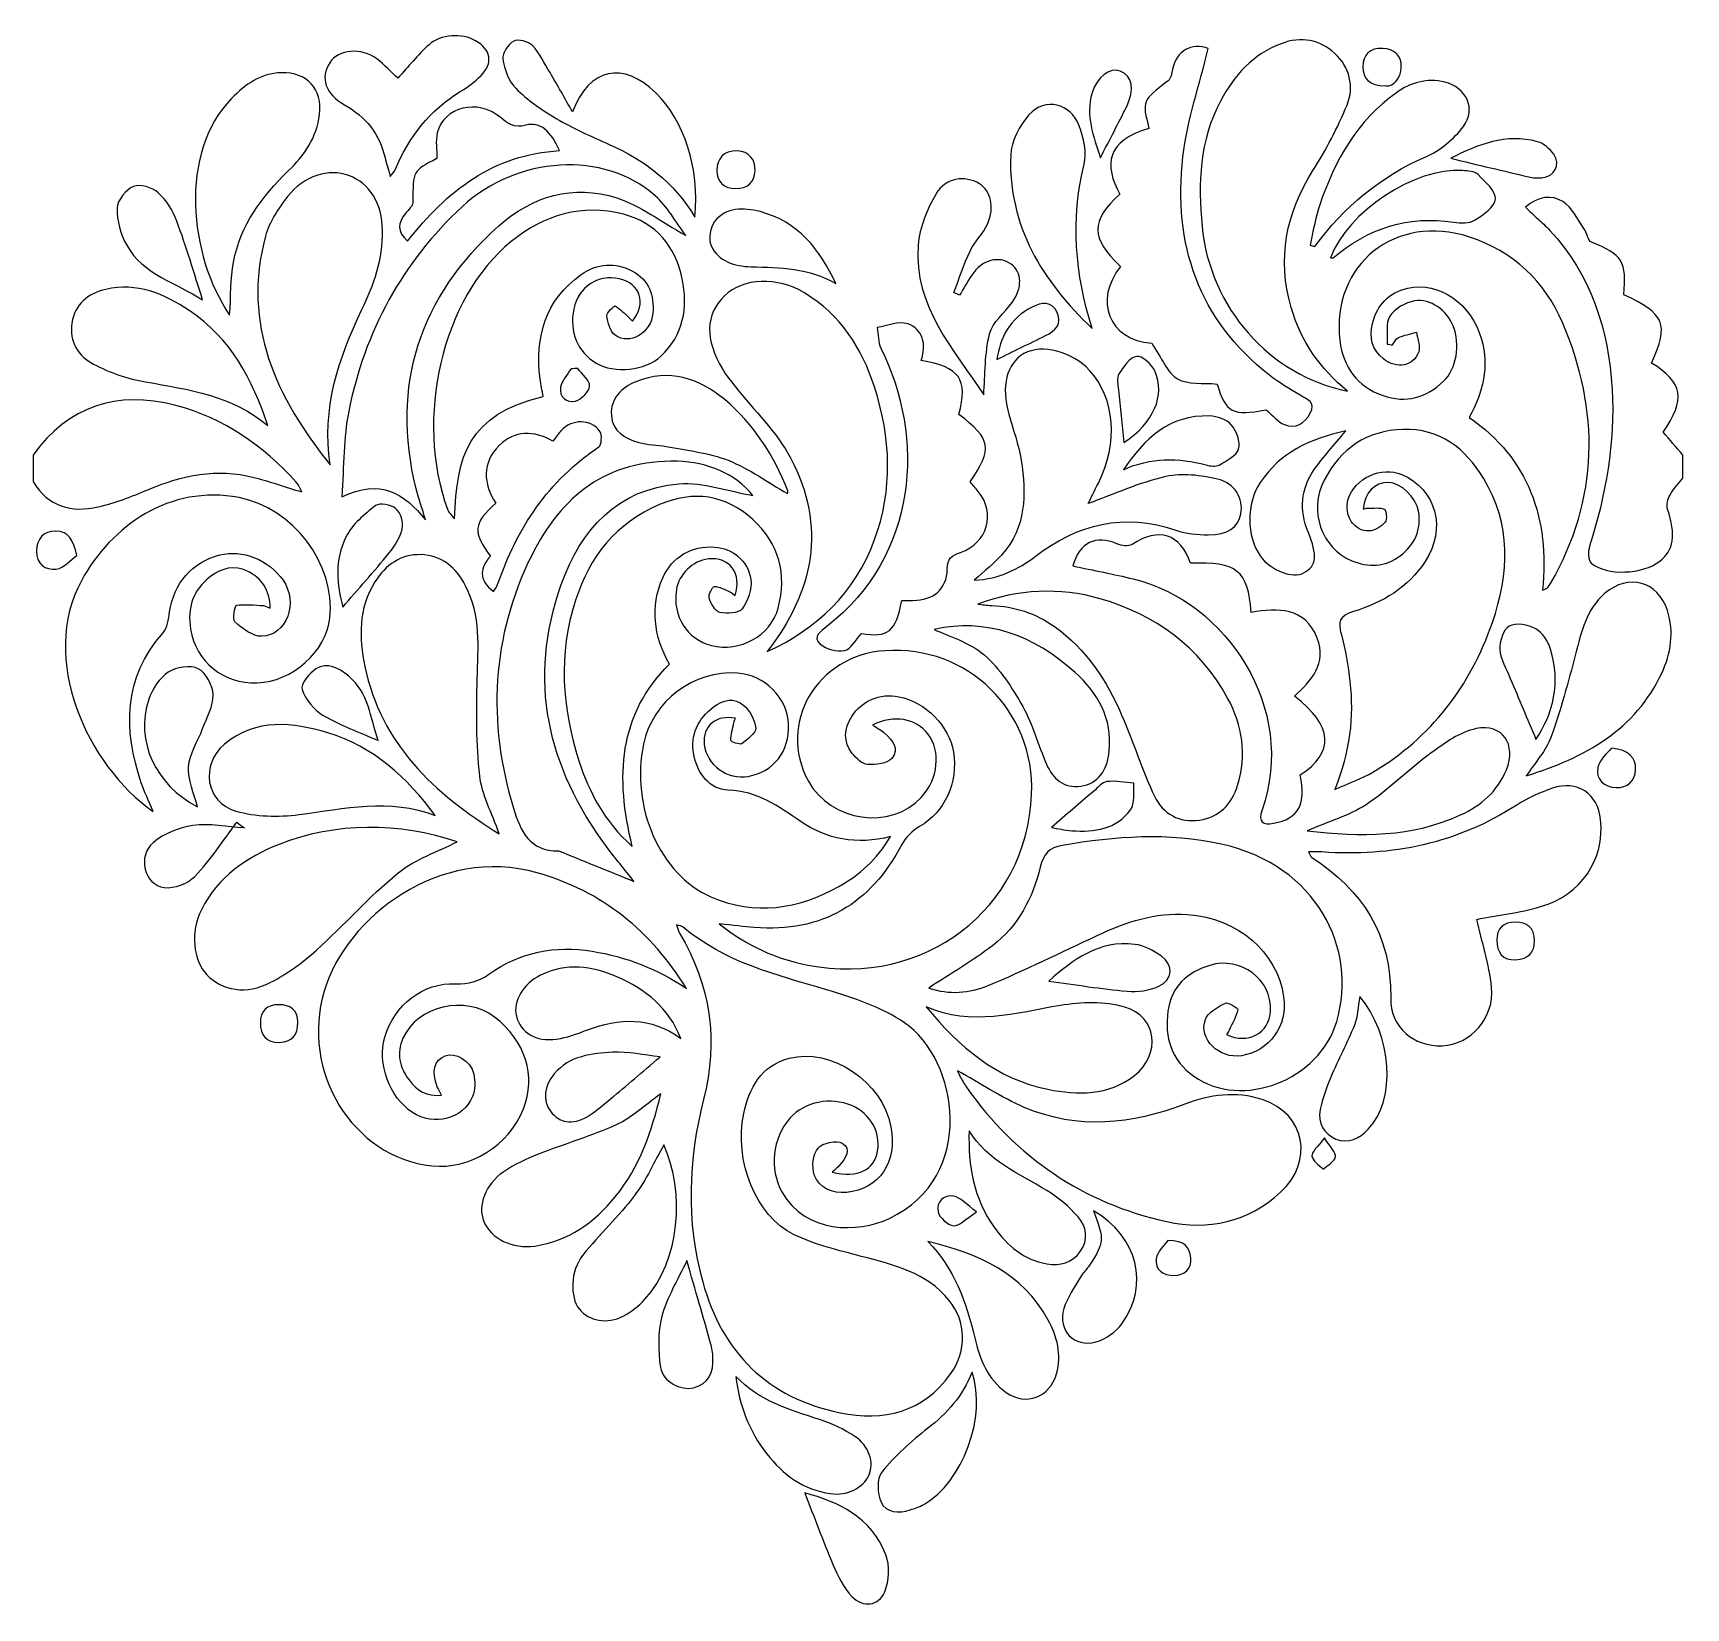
# Model space of a CAD drawing. Header units: centimetres. Extents: x -6.4 to 6.9, y -8.1 to 4.5.
import ezdxf

# ---------------------------------------------------------------- set-up
doc = ezdxf.new("R2010")
doc.units = ezdxf.units.CM
doc.header["$MEASUREMENT"] = 0
doc.layers.add('Layer 1', color=7, linetype='Continuous')

msp = doc.modelspace()

# ---------------------------------------------------------------- linework, layer by layer
at = {"layer": 'Layer 1'}
for points, knots in [([(-3.52025, 3.37331), (-3.53665, 3.43202), (-3.55094, 3.47713), (-3.56179, 3.52304), (-3.56179, 3.52304), (-3.60701, 3.71399), (-3.71578, 3.85337), (-3.88802, 3.94931), (-3.88802, 3.94931), (-4.04174, 4.03493), (-4.08315, 4.16553), (-4.006, 4.28615), (-4.006, 4.28615), (-3.93739, 4.39339), (-3.74972, 4.41066), (-3.62783, 4.3161), (-3.62783, 4.3161), (-3.56663, 4.26863), (-3.51271, 4.2118), (-3.45977, 4.16314), (-3.45977, 4.16314), (-3.37677, 4.25289), (-3.29922, 4.34843), (-3.20945, 4.43061), (-3.20945, 4.43061), (-3.11597, 4.51618), (-2.94574, 4.52401), (-2.83715, 4.46273), (-2.83715, 4.46273), (-2.71213, 4.39219), (-2.69237, 4.28379), (-2.79275, 4.18259), (-2.79275, 4.18259), (-2.84167, 4.13327), (-2.89906, 4.09012), (-2.95859, 4.05406), (-2.95859, 4.05406), (-3.20537, 3.90454), (-3.37129, 3.68952), (-3.4812, 3.42673), (-3.4812, 3.42673), (-3.48753, 3.41156), (-3.50089, 3.39937), (-3.52025, 3.37331)], [0, 0, 0, 0, 0.08333333, 0.08333333, 0.08333333, 0.08333333, 0.16666667, 0.16666667, 0.16666667, 0.16666667, 0.25, 0.25, 0.25, 0.25, 0.33333333, 0.33333333, 0.33333333, 0.33333333, 0.41666667, 0.41666667, 0.41666667, 0.41666667, 0.5, 0.5, 0.5, 0.5, 0.58333333, 0.58333333, 0.58333333, 0.58333333, 0.66666667, 0.66666667, 0.66666667, 0.66666667, 0.75, 0.75, 0.75, 0.75, 0.83333333, 0.83333333, 0.83333333, 0.83333333, 1, 1, 1, 1]), ([(-2.05886, 3.89229), (-1.92763, 4.24305), (-1.65265, 4.30197), (-1.38941, 4.04294), (-1.38941, 4.04294), (-1.16322, 3.82035), (-1.03979, 3.43982), (-1.07696, 3.04834), (-1.07696, 3.04834), (-1.24672, 3.33017), (-1.48407, 3.50623), (-1.76443, 3.63106), (-1.76443, 3.63106), (-1.90879, 3.69535), (-2.05457, 3.75909), (-2.19052, 3.83878), (-2.19052, 3.83878), (-2.30662, 3.90683), (-2.42031, 3.98666), (-2.51437, 4.08175), (-2.51437, 4.08175), (-2.57112, 4.13909), (-2.60462, 4.23312), (-2.61687, 4.31538), (-2.61687, 4.31538), (-2.62351, 4.36015), (-2.57475, 4.4351), (-2.53077, 4.45855), (-2.53077, 4.45855), (-2.49532, 4.47747), (-2.41247, 4.45598), (-2.38091, 4.42328), (-2.38091, 4.42328), (-2.32199, 4.36221), (-2.28349, 4.28085), (-2.2393, 4.20627), (-2.2393, 4.20627), (-2.17779, 4.10242), (-2.11886, 3.99701), (-2.05886, 3.89229)], [0, 0, 0, 0, 0.09090909, 0.09090909, 0.09090909, 0.09090909, 0.18181818, 0.18181818, 0.18181818, 0.18181818, 0.27272727, 0.27272727, 0.27272727, 0.27272727, 0.36363636, 0.36363636, 0.36363636, 0.36363636, 0.45454545, 0.45454545, 0.45454545, 0.45454545, 0.54545455, 0.54545455, 0.54545455, 0.54545455, 0.63636364, 0.63636364, 0.63636364, 0.63636364, 0.72727273, 0.72727273, 0.72727273, 0.72727273, 0.81818182, 0.81818182, 0.81818182, 0.81818182, 1, 1, 1, 1]), ([(2.58543, 2.03562), (2.23946, 2.06483), (2.11849, 2.3795), (2.33558, 2.65223), (2.33558, 2.65223), (2.09325, 2.88027), (2.09187, 3.01511), (2.32971, 3.2318), (2.32971, 3.2318), (2.20271, 3.46485), (2.22049, 3.66151), (2.56342, 3.75922), (2.56342, 3.75922), (2.5068, 3.98102), (2.50857, 3.98166), (2.71664, 4.1416), (2.71664, 4.1416), (2.73902, 4.1588), (2.7463, 4.20052), (2.75305, 4.23246), (2.75305, 4.23246), (2.78504, 4.38409), (2.90439, 4.44862), (3.03838, 4.40129), (3.03838, 4.40129), (2.96866, 4.11006), (2.86992, 3.82458), (2.83619, 3.53158), (2.83619, 3.53158), (2.75552, 2.83046), (2.95882, 2.22642), (3.53173, 1.778), (3.53173, 1.778), (3.60759, 1.7186), (3.69265, 1.67074), (3.77486, 1.61981), (3.77486, 1.61981), (3.82973, 1.58578), (3.90787, 1.56414), (3.85693, 1.47532), (3.85693, 1.47532), (3.81155, 1.39618), (3.74165, 1.34448), (3.64897, 1.38393), (3.64897, 1.38393), (3.59626, 1.40639), (3.55578, 1.45751), (3.50239, 1.50183), (3.50239, 1.50183), (3.23434, 1.45077), (3.17925, 1.47992), (3.10935, 1.70895), (3.10935, 1.70895), (2.99783, 1.72067), (2.87474, 1.70204), (2.79174, 1.7512), (2.79174, 1.7512), (2.7092, 1.80009), (2.66697, 1.91707), (2.58543, 2.03562)], [0, 0, 0, 0, 0.0625, 0.0625, 0.0625, 0.0625, 0.125, 0.125, 0.125, 0.125, 0.1875, 0.1875, 0.1875, 0.1875, 0.25, 0.25, 0.25, 0.25, 0.3125, 0.3125, 0.3125, 0.3125, 0.375, 0.375, 0.375, 0.375, 0.4375, 0.4375, 0.4375, 0.4375, 0.5, 0.5, 0.5, 0.5, 0.5625, 0.5625, 0.5625, 0.5625, 0.625, 0.625, 0.625, 0.625, 0.6875, 0.6875, 0.6875, 0.6875, 0.75, 0.75, 0.75, 0.75, 0.8125, 0.8125, 0.8125, 0.8125, 0.875, 0.875, 0.875, 0.875, 1, 1, 1, 1]), ([(4.15422, 1.65214), (3.53224, 1.7761), (3.05093, 2.3241), (2.98902, 2.97334), (2.98902, 2.97334), (2.95605, 3.31897), (2.96809, 3.66107), (3.13666, 3.97836), (3.13666, 3.97836), (3.24696, 4.18603), (3.39516, 4.35224), (3.62254, 4.43876), (3.62254, 4.43876), (3.78494, 4.50054), (3.93417, 4.47096), (4.05365, 4.36034), (4.05365, 4.36034), (4.17107, 4.2516), (4.21306, 4.09554), (4.15173, 3.94637), (4.15173, 3.94637), (4.07706, 3.76468), (3.98393, 3.58807), (3.87868, 3.42199), (3.87868, 3.42199), (3.66082, 3.0783), (3.591, 2.71426), (3.70337, 2.32341), (3.70337, 2.32341), (3.78045, 2.05526), (3.93599, 1.8333), (4.15422, 1.65214)], [0, 0, 0, 0, 0.11111111, 0.11111111, 0.11111111, 0.11111111, 0.22222222, 0.22222222, 0.22222222, 0.22222222, 0.33333333, 0.33333333, 0.33333333, 0.33333333, 0.44444444, 0.44444444, 0.44444444, 0.44444444, 0.55555556, 0.55555556, 0.55555556, 0.55555556, 0.66666667, 0.66666667, 0.66666667, 0.66666667, 0.77777778, 0.77777778, 0.77777778, 0.77777778, 1, 1, 1, 1]), ([(4.46222, 4.0998), (4.32474, 4.10221), (4.27947, 4.16425), (4.27844, 4.25167), (4.27844, 4.25167), (4.27725, 4.35068), (4.33623, 4.40701), (4.43775, 4.40097), (4.43775, 4.40097), (4.52784, 4.3956), (4.59036, 4.34739), (4.58576, 4.25159), (4.58576, 4.25159), (4.58115, 4.15584), (4.52763, 4.09813), (4.46222, 4.0998)], [0, 0, 0, 0, 0.2, 0.2, 0.2, 0.2, 0.4, 0.4, 0.4, 0.4, 0.6, 0.6, 0.6, 0.6, 1, 1, 1, 1]), ([(2.17382, 3.52317), (2.11977, 3.69404), (2.05066, 3.85983), (2.10752, 4.04408), (2.10752, 4.04408), (2.14726, 4.17285), (2.24833, 4.24987), (2.3317, 4.21958), (2.3317, 4.21958), (2.42952, 4.18405), (2.4519, 4.06961), (2.3848, 3.93544), (2.3848, 3.93544), (2.31852, 3.80301), (2.24996, 3.6717), (2.17382, 3.52317)], [0, 0, 0, 0, 0.2, 0.2, 0.2, 0.2, 0.4, 0.4, 0.4, 0.4, 0.6, 0.6, 0.6, 0.6, 1, 1, 1, 1]), ([(-4.80827, 2.26118), (-5.13503, 2.74124), (-5.21798, 3.56423), (-4.79277, 3.99928), (-4.79277, 3.99928), (-4.68336, 4.11123), (-4.5598, 4.20229), (-4.39362, 4.20608), (-4.39362, 4.20608), (-4.18666, 4.21076), (-4.06257, 4.07638), (-4.08707, 3.87077), (-4.08707, 3.87077), (-4.109, 3.68659), (-4.20992, 3.54221), (-4.33869, 3.41804), (-4.33869, 3.41804), (-4.55163, 3.2127), (-4.72337, 2.98222), (-4.7775, 2.68554), (-4.7775, 2.68554), (-4.80161, 2.55339), (-4.79798, 2.41617), (-4.80827, 2.26118)], [0, 0, 0, 0, 0.14285714, 0.14285714, 0.14285714, 0.14285714, 0.28571429, 0.28571429, 0.28571429, 0.28571429, 0.42857143, 0.42857143, 0.42857143, 0.42857143, 0.57142857, 0.57142857, 0.57142857, 0.57142857, 0.71428571, 0.71428571, 0.71428571, 0.71428571, 1, 1, 1, 1]), ([(3.85466, 2.82265), (3.88006, 2.93084), (3.89665, 3.04204), (3.9325, 3.14669), (3.9325, 3.14669), (4.05426, 3.50205), (4.23275, 3.82191), (4.54699, 4.04548), (4.54699, 4.04548), (4.66187, 4.12721), (4.79242, 4.16433), (4.93482, 4.13028), (4.93482, 4.13028), (5.10743, 4.08903), (5.19123, 3.91613), (5.08476, 3.77473), (5.08476, 3.77473), (5.00914, 3.67432), (4.899, 3.58195), (4.78427, 3.53219), (4.78427, 3.53219), (4.41803, 3.37331), (4.12739, 3.12955), (3.89307, 2.81139), (3.89307, 2.81139), (3.88027, 2.81511), (3.86747, 2.8189), (3.85466, 2.82265)], [0, 0, 0, 0, 0.125, 0.125, 0.125, 0.125, 0.25, 0.25, 0.25, 0.25, 0.375, 0.375, 0.375, 0.375, 0.5, 0.5, 0.5, 0.5, 0.625, 0.625, 0.625, 0.625, 0.75, 0.75, 0.75, 0.75, 1, 1, 1, 1]), ([(-3.14579, 3.51774), (-3.14579, 3.5851), (-3.15989, 3.65805), (-3.1432, 3.72308), (-3.1432, 3.72308), (-3.08949, 3.93258), (-2.81916, 3.99999), (-2.63819, 3.84894), (-2.63819, 3.84894), (-2.57509, 3.79629), (-2.52699, 3.75861), (-2.4329, 3.78502), (-2.4329, 3.78502), (-2.32111, 3.8164), (-2.22944, 3.73639), (-2.1625, 3.58071), (-2.1625, 3.58071), (-2.69325, 3.55274), (-3.06663, 3.25654), (-3.38146, 2.8553), (-3.38146, 2.8553), (-3.46999, 2.932), (-3.45869, 3.00196), (-3.39847, 3.0767), (-3.39847, 3.0767), (-3.37521, 3.10557), (-3.33849, 3.13803), (-3.33846, 3.16891), (-3.33846, 3.16891), (-3.33814, 3.41942), (-3.34036, 3.41942), (-3.14579, 3.51774)], [0, 0, 0, 0, 0.11111111, 0.11111111, 0.11111111, 0.11111111, 0.22222222, 0.22222222, 0.22222222, 0.22222222, 0.33333333, 0.33333333, 0.33333333, 0.33333333, 0.44444444, 0.44444444, 0.44444444, 0.44444444, 0.55555556, 0.55555556, 0.55555556, 0.55555556, 0.66666667, 0.66666667, 0.66666667, 0.66666667, 0.77777778, 0.77777778, 0.77777778, 0.77777778, 1, 1, 1, 1]), ([(2.10693, 2.15493), (1.71032, 2.53403), (1.43357, 2.97416), (1.45463, 3.54423), (1.45463, 3.54423), (1.45873, 3.65514), (1.52488, 3.78286), (1.60132, 3.86776), (1.60132, 3.86776), (1.72985, 4.0105), (1.93634, 3.96158), (2.00428, 3.77973), (2.00428, 3.77973), (2.03989, 3.68453), (2.06712, 3.5664), (2.04357, 3.47226), (2.04357, 3.47226), (1.93191, 3.02583), (1.97284, 2.59273), (2.10693, 2.15493)], [0, 0, 0, 0, 0.16666667, 0.16666667, 0.16666667, 0.16666667, 0.33333333, 0.33333333, 0.33333333, 0.33333333, 0.5, 0.5, 0.5, 0.5, 0.66666667, 0.66666667, 0.66666667, 0.66666667, 1, 1, 1, 1]), ([(4.983, 3.51933), (5.20118, 3.62969), (5.4235, 3.72295), (5.67798, 3.65231), (5.67798, 3.65231), (5.72783, 3.63847), (5.77995, 3.59585), (5.80898, 3.55195), (5.80898, 3.55195), (5.86661, 3.46482), (5.81636, 3.37362), (5.71254, 3.36304), (5.71254, 3.36304), (5.67841, 3.35957), (5.64213, 3.36312), (5.60851, 3.3709), (5.60851, 3.3709), (5.40613, 3.41765), (5.20425, 3.46657), (4.983, 3.51933)], [0, 0, 0, 0, 0.16666667, 0.16666667, 0.16666667, 0.16666667, 0.33333333, 0.33333333, 0.33333333, 0.33333333, 0.5, 0.5, 0.5, 0.5, 0.66666667, 0.66666667, 0.66666667, 0.66666667, 1, 1, 1, 1]), ([(-1.14951, 2.90153), (-1.34906, 3.0121), (-1.51556, 3.13936), (-1.7036, 3.20104), (-1.7036, 3.20104), (-2.05362, 3.31587), (-2.3839, 3.21485), (-2.64983, 2.97673), (-2.64983, 2.97673), (-3.28335, 2.40941), (-3.5183, 1.70527), (-3.31293, 0.86906), (-3.31293, 0.86906), (-3.29314, 0.78852), (-3.26057, 0.7111), (-3.23895, 0.61879), (-3.23895, 0.61879), (-3.40458, 0.83043), (-3.59855, 0.95375), (-3.90959, 0.80437), (-3.90959, 0.80437), (-3.89051, 1.05707), (-3.89636, 1.27768), (-3.85376, 1.4885), (-3.85376, 1.4885), (-3.72414, 2.13011), (-3.42749, 2.68458), (-2.94211, 3.13267), (-2.94211, 3.13267), (-2.5034, 3.53767), (-1.80734, 3.58318), (-1.3962, 3.21932), (-1.3962, 3.21932), (-1.30011, 3.13431), (-1.23523, 3.01405), (-1.14951, 2.90153)], [0, 0, 0, 0, 0.1, 0.1, 0.1, 0.1, 0.2, 0.2, 0.2, 0.2, 0.3, 0.3, 0.3, 0.3, 0.4, 0.4, 0.4, 0.4, 0.5, 0.5, 0.5, 0.5, 0.6, 0.6, 0.6, 0.6, 0.7, 0.7, 0.7, 0.7, 0.8, 0.8, 0.8, 0.8, 1, 1, 1, 1]), ([(-0.737, 3.5787), (-0.6453, 3.57325), (-0.59198, 3.51396), (-0.59468, 3.4186), (-0.59468, 3.4186), (-0.59727, 3.32679), (-0.65866, 3.27644), (-0.75068, 3.27652), (-0.75068, 3.27652), (-0.8445, 3.2766), (-0.90189, 3.32952), (-0.90049, 3.42233), (-0.90049, 3.42233), (-0.89905, 3.51549), (-0.85236, 3.57987), (-0.737, 3.5787)], [0, 0, 0, 0, 0.2, 0.2, 0.2, 0.2, 0.4, 0.4, 0.4, 0.4, 0.6, 0.6, 0.6, 0.6, 1, 1, 1, 1]), ([(4.01868, 2.72037), (4.15449, 3.08978), (4.69456, 3.44805), (5.07736, 3.42091), (5.07736, 3.42091), (5.12038, 3.41784), (5.17581, 3.41514), (5.2023, 3.3889), (5.2023, 3.3889), (5.26059, 3.33111), (5.34576, 3.25566), (5.34166, 3.19255), (5.34166, 3.19255), (5.33764, 3.13117), (5.24292, 3.06486), (5.17452, 3.02253), (5.17452, 3.02253), (5.13163, 2.99599), (5.06215, 2.99882), (5.00746, 3.0071), (5.00746, 3.0071), (4.64017, 3.06277), (4.32195, 2.95905), (4.04173, 2.72238), (4.04173, 2.72238), (4.03691, 2.71836), (4.02664, 2.7209), (4.01868, 2.72037)], [0, 0, 0, 0, 0.125, 0.125, 0.125, 0.125, 0.25, 0.25, 0.25, 0.25, 0.375, 0.375, 0.375, 0.375, 0.5, 0.5, 0.5, 0.5, 0.625, 0.625, 0.625, 0.625, 0.75, 0.75, 0.75, 0.75, 1, 1, 1, 1]), ([(-5.02462, 2.38305), (-5.23666, 2.52272), (-5.50053, 2.5845), (-5.63353, 2.82181), (-5.63353, 2.82181), (-5.68264, 2.90944), (-5.71402, 3.02012), (-5.71103, 3.11902), (-5.71103, 3.11902), (-5.70915, 3.1813), (-5.63999, 3.26875), (-5.57977, 3.2938), (-5.57977, 3.2938), (-5.52741, 3.31555), (-5.42803, 3.28486), (-5.38038, 3.24252), (-5.38038, 3.24252), (-5.31455, 3.18399), (-5.26277, 3.09837), (-5.2315, 3.01448), (-5.2315, 3.01448), (-5.15564, 2.81096), (-5.09513, 2.60175), (-5.02462, 2.38305)], [0, 0, 0, 0, 0.14285714, 0.14285714, 0.14285714, 0.14285714, 0.28571429, 0.28571429, 0.28571429, 0.28571429, 0.42857143, 0.42857143, 0.42857143, 0.42857143, 0.57142857, 0.57142857, 0.57142857, 0.57142857, 0.71428571, 0.71428571, 0.71428571, 0.71428571, 1, 1, 1, 1]), ([(-4.00156, 1.06212), (-4.43667, 1.60126), (-4.71096, 2.18522), (-4.52102, 2.89513), (-4.52102, 2.89513), (-4.49046, 3.0093), (-4.41754, 3.11828), (-4.34322, 3.21324), (-4.34322, 3.21324), (-4.21278, 3.3799), (-4.01077, 3.44007), (-3.85226, 3.38085), (-3.85226, 3.38085), (-3.68359, 3.31785), (-3.58643, 3.15968), (-3.58231, 2.93825), (-3.58231, 2.93825), (-3.57808, 2.71208), (-3.65295, 2.50492), (-3.74823, 2.30595), (-3.74823, 2.30595), (-3.93652, 1.91278), (-4.07117, 1.51045), (-4.00156, 1.06212)], [0, 0, 0, 0, 0.14285714, 0.14285714, 0.14285714, 0.14285714, 0.28571429, 0.28571429, 0.28571429, 0.28571429, 0.42857143, 0.42857143, 0.42857143, 0.42857143, 0.57142857, 0.57142857, 0.57142857, 0.57142857, 0.71428571, 0.71428571, 0.71428571, 0.71428571, 1, 1, 1, 1]), ([(1.23796, 1.62137), (1.00195, 1.98647), (0.67519, 2.32797), (0.71223, 2.82197), (0.71223, 2.82197), (0.72281, 2.96336), (0.7842, 3.11039), (0.85638, 3.23509), (0.85638, 3.23509), (0.9315, 3.36484), (1.0899, 3.38527), (1.20431, 3.31571), (1.20431, 3.31571), (1.29345, 3.2615), (1.32829, 3.12521), (1.27003, 2.99556), (1.27003, 2.99556), (1.23463, 2.91674), (1.16637, 2.8529), (1.1288, 2.77469), (1.1288, 2.77469), (1.07744, 2.66769), (1.04125, 2.55342), (0.99857, 2.44227), (0.99857, 2.44227), (1.01415, 2.43528), (1.02974, 2.42833), (1.04535, 2.42134), (1.04535, 2.42134), (1.07752, 2.47524), (1.10758, 2.53053), (1.14227, 2.58274), (1.14227, 2.58274), (1.22347, 2.70495), (1.36256, 2.74226), (1.45845, 2.66992), (1.45845, 2.66992), (1.54669, 2.60335), (1.55039, 2.47807), (1.4661, 2.3634), (1.4661, 2.3634), (1.40424, 2.27921), (1.30878, 2.20431), (1.28518, 2.11088), (1.28518, 2.11088), (1.24561, 1.95434), (1.2514, 1.78636), (1.23796, 1.62137)], [0, 0, 0, 0, 0.07692308, 0.07692308, 0.07692308, 0.07692308, 0.15384615, 0.15384615, 0.15384615, 0.15384615, 0.23076923, 0.23076923, 0.23076923, 0.23076923, 0.30769231, 0.30769231, 0.30769231, 0.30769231, 0.38461538, 0.38461538, 0.38461538, 0.38461538, 0.46153846, 0.46153846, 0.46153846, 0.46153846, 0.53846154, 0.53846154, 0.53846154, 0.53846154, 0.61538462, 0.61538462, 0.61538462, 0.61538462, 0.69230769, 0.69230769, 0.69230769, 0.69230769, 0.76923077, 0.76923077, 0.76923077, 0.76923077, 0.84615385, 0.84615385, 0.84615385, 0.84615385, 1, 1, 1, 1]), ([(6.84456, 0.95451), (6.8095, 0.91025), (6.76828, 0.86934), (6.7415, 0.82052), (6.7415, 0.82052), (6.72372, 0.78813), (6.71181, 0.73969), (6.72253, 0.70659), (6.72253, 0.70659), (6.79005, 0.49818), (6.77431, 0.37568), (6.65866, 0.28696), (6.65866, 0.28696), (6.52171, 0.18189), (6.23273, 0.16848), (6.10997, 0.27304), (6.10997, 0.27304), (6.08454, 0.29468), (6.08306, 0.36683), (6.096, 0.40766), (6.096, 0.40766), (6.22594, 0.81832), (6.30282, 1.23676), (6.27748, 1.66851), (6.27748, 1.66851), (6.24941, 2.14696), (6.10809, 2.58373), (5.77594, 2.94375), (5.77594, 2.94375), (5.74623, 2.97598), (5.71247, 3.00447), (5.68045, 3.03456), (5.68045, 3.03456), (5.64952, 3.06361), (5.61846, 3.0925), (5.58213, 3.12645), (5.58213, 3.12645), (5.68185, 3.21649), (5.79321, 3.22853), (5.88278, 3.17175), (5.88278, 3.17175), (5.95559, 3.12558), (5.99875, 3.03115), (6.05158, 2.95566), (6.05158, 2.95566), (6.07576, 2.92108), (6.08272, 2.85819), (6.11262, 2.84636), (6.11262, 2.84636), (6.35723, 2.74965), (6.39686, 2.69004), (6.37035, 2.42371), (6.37035, 2.42371), (6.70084, 2.27491), (6.73542, 2.19014), (6.59313, 1.87756), (6.59313, 1.87756), (6.84525, 1.72085), (6.86917, 1.58715), (6.68671, 1.32273), (6.68671, 1.32273), (6.7383, 1.26288), (6.79143, 1.20129), (6.84456, 1.13969), (6.84456, 1.13969), (6.84456, 1.07799), (6.84456, 1.01626), (6.84456, 0.95451)], [0, 0, 0, 0, 0.05555556, 0.05555556, 0.05555556, 0.05555556, 0.11111111, 0.11111111, 0.11111111, 0.11111111, 0.16666667, 0.16666667, 0.16666667, 0.16666667, 0.22222222, 0.22222222, 0.22222222, 0.22222222, 0.27777778, 0.27777778, 0.27777778, 0.27777778, 0.33333333, 0.33333333, 0.33333333, 0.33333333, 0.38888889, 0.38888889, 0.38888889, 0.38888889, 0.44444444, 0.44444444, 0.44444444, 0.44444444, 0.5, 0.5, 0.5, 0.5, 0.55555556, 0.55555556, 0.55555556, 0.55555556, 0.61111111, 0.61111111, 0.61111111, 0.61111111, 0.66666667, 0.66666667, 0.66666667, 0.66666667, 0.72222222, 0.72222222, 0.72222222, 0.72222222, 0.77777778, 0.77777778, 0.77777778, 0.77777778, 0.83333333, 0.83333333, 0.83333333, 0.83333333, 0.88888889, 0.88888889, 0.88888889, 0.88888889, 1, 1, 1, 1]), ([(-1.57917, 2.21329), (-1.58814, 2.22279), (-1.59634, 2.23266), (-1.60576, 2.24123), (-1.60576, 2.24123), (-1.6419, 2.27414), (-1.67598, 2.31079), (-1.71731, 2.33492), (-1.71731, 2.33492), (-1.72374, 2.33868), (-1.78729, 2.28118), (-1.78385, 2.25803), (-1.78385, 2.25803), (-1.77562, 2.20276), (-1.75779, 2.13148), (-1.71776, 2.10163), (-1.71776, 2.10163), (-1.60193, 2.01522), (-1.42746, 2.1187), (-1.41489, 2.27803), (-1.41489, 2.27803), (-1.4038, 2.419), (-1.44608, 2.54494), (-1.57766, 2.6141), (-1.57766, 2.6141), (-1.71625, 2.68694), (-1.86153, 2.67898), (-1.98959, 2.58732), (-1.98959, 2.58732), (-2.27833, 2.38063), (-2.35993, 2.08802), (-2.31908, 1.74981), (-2.31908, 1.74981), (-2.31336, 1.70258), (-2.30196, 1.65604), (-2.29326, 1.60958), (-2.29326, 1.60958), (-2.90574, 1.45758), (-2.98282, 1.13574), (-3.00621, 0.62663), (-3.00621, 0.62663), (-3.0314, 0.66161), (-3.05272, 0.681), (-3.06156, 0.705), (-3.06156, 0.705), (-3.32514, 1.42088), (-3.11122, 2.39921), (-2.54975, 2.85228), (-2.54975, 2.85228), (-2.2871, 3.06421), (-1.98378, 3.15867), (-1.64908, 3.07064), (-1.64908, 3.07064), (-1.38717, 3.00177), (-1.23337, 2.81315), (-1.17979, 2.55216), (-1.17979, 2.55216), (-1.13232, 2.32091), (-1.16714, 2.1039), (-1.35005, 1.93285), (-1.35005, 1.93285), (-1.47612, 1.81495), (-1.72137, 1.79029), (-1.87022, 1.87755), (-1.87022, 1.87755), (-2.01833, 1.96439), (-2.08615, 2.12938), (-2.04855, 2.31152), (-2.04855, 2.31152), (-2.01246, 2.48649), (-1.85583, 2.59081), (-1.68586, 2.55311), (-1.68586, 2.55311), (-1.51299, 2.51484), (-1.46264, 2.35738), (-1.57917, 2.21329)], [0, 0, 0, 0, 0.05, 0.05, 0.05, 0.05, 0.1, 0.1, 0.1, 0.1, 0.15, 0.15, 0.15, 0.15, 0.2, 0.2, 0.2, 0.2, 0.25, 0.25, 0.25, 0.25, 0.3, 0.3, 0.3, 0.3, 0.35, 0.35, 0.35, 0.35, 0.4, 0.4, 0.4, 0.4, 0.45, 0.45, 0.45, 0.45, 0.5, 0.5, 0.5, 0.5, 0.55, 0.55, 0.55, 0.55, 0.6, 0.6, 0.6, 0.6, 0.65, 0.65, 0.65, 0.65, 0.7, 0.7, 0.7, 0.7, 0.75, 0.75, 0.75, 0.75, 0.8, 0.8, 0.8, 0.8, 0.85, 0.85, 0.85, 0.85, 0.9, 0.9, 0.9, 0.9, 1, 1, 1, 1]), ([(0.05244, 2.51486), (-0.16208, 2.64056), (-0.39441, 2.64411), (-0.62783, 2.64974), (-0.62783, 2.64974), (-0.75991, 2.65294), (-0.88889, 2.69178), (-0.94747, 2.81966), (-0.94747, 2.81966), (-0.97086, 2.87078), (-0.95533, 2.96711), (-0.91934, 3.01262), (-0.91934, 3.01262), (-0.82634, 3.1302), (-0.68817, 3.12512), (-0.55551, 3.09144), (-0.55551, 3.09144), (-0.24881, 3.0135), (-0.07564, 2.78889), (0.05244, 2.51486)], [0, 0, 0, 0, 0.16666667, 0.16666667, 0.16666667, 0.16666667, 0.33333333, 0.33333333, 0.33333333, 0.33333333, 0.5, 0.5, 0.5, 0.5, 0.66666667, 0.66666667, 0.66666667, 0.66666667, 1, 1, 1, 1]), ([(5.72, 0.05519), (5.77432, 0.6333), (5.61316, 1.10577), (5.13072, 1.44177), (5.13072, 1.44177), (5.24314, 1.64314), (5.2923, 1.84743), (5.22946, 2.06896), (5.22946, 2.06896), (5.1486, 2.3541), (4.89251, 2.53389), (4.63796, 2.47689), (4.63796, 2.47689), (4.48625, 2.44294), (4.39388, 2.34547), (4.35581, 2.19463), (4.35581, 2.19463), (4.32718, 2.08123), (4.35076, 1.9859), (4.44365, 1.91049), (4.44365, 1.91049), (4.54763, 1.82609), (4.68707, 1.84956), (4.72628, 1.96825), (4.72628, 1.96825), (4.7412, 2.01347), (4.71548, 2.07215), (4.70826, 2.12467), (4.70826, 2.12467), (4.65889, 2.11059), (4.60772, 2.10057), (4.56091, 2.08048), (4.56091, 2.08048), (4.54112, 2.07199), (4.53043, 2.04233), (4.51559, 2.02227), (4.51559, 2.02227), (4.50117, 2.02476), (4.48672, 2.02724), (4.4723, 2.02973), (4.4723, 2.02973), (4.4777, 2.10559), (4.45886, 2.19713), (4.49505, 2.25304), (4.49505, 2.25304), (4.53402, 2.31315), (4.62062, 2.36377), (4.69351, 2.37581), (4.69351, 2.37581), (4.82236, 2.39714), (4.95344, 2.29789), (5.00273, 2.17486), (5.00273, 2.17486), (5.0625, 2.02561), (5.02948, 1.83156), (4.92589, 1.73123), (4.92589, 1.73123), (4.78714, 1.5969), (4.62376, 1.55319), (4.44064, 1.61635), (4.44064, 1.61635), (4.23262, 1.68808), (4.11994, 1.84511), (4.09478, 2.05815), (4.09478, 2.05815), (4.02268, 2.66794), (4.54182, 3.08188), (5.13274, 2.88794), (5.13274, 2.88794), (5.48427, 2.77258), (5.73779, 2.53332), (5.879, 2.20235), (5.879, 2.20235), (6.18084, 1.49485), (6.17525, 0.79082), (5.78391, 0.10968), (5.78391, 0.10968), (5.77737, 0.0983), (5.77034, 0.08687), (5.76166, 0.07716), (5.76166, 0.07716), (5.7567, 0.07165), (5.74786, 0.06953), (5.72, 0.05519)], [0, 0, 0, 0, 0.04545455, 0.04545455, 0.04545455, 0.04545455, 0.09090909, 0.09090909, 0.09090909, 0.09090909, 0.13636364, 0.13636364, 0.13636364, 0.13636364, 0.18181818, 0.18181818, 0.18181818, 0.18181818, 0.22727273, 0.22727273, 0.22727273, 0.22727273, 0.27272727, 0.27272727, 0.27272727, 0.27272727, 0.31818182, 0.31818182, 0.31818182, 0.31818182, 0.36363636, 0.36363636, 0.36363636, 0.36363636, 0.40909091, 0.40909091, 0.40909091, 0.40909091, 0.45454545, 0.45454545, 0.45454545, 0.45454545, 0.5, 0.5, 0.5, 0.5, 0.54545455, 0.54545455, 0.54545455, 0.54545455, 0.59090909, 0.59090909, 0.59090909, 0.59090909, 0.63636364, 0.63636364, 0.63636364, 0.63636364, 0.68181818, 0.68181818, 0.68181818, 0.68181818, 0.72727273, 0.72727273, 0.72727273, 0.72727273, 0.77272727, 0.77272727, 0.77272727, 0.77272727, 0.81818182, 0.81818182, 0.81818182, 0.81818182, 0.86363636, 0.86363636, 0.86363636, 0.86363636, 0.90909091, 0.90909091, 0.90909091, 0.90909091, 1, 1, 1, 1]), ([(-4.50313, 1.37581), (-4.78827, 1.61745), (-5.13562, 1.66542), (-5.48204, 1.72585), (-5.48204, 1.72585), (-5.62589, 1.75096), (-5.77083, 1.80118), (-5.90024, 1.86875), (-5.90024, 1.86875), (-6.02108, 1.93185), (-6.09675, 2.05068), (-6.07341, 2.19805), (-6.07341, 2.19805), (-6.04952, 2.34907), (-5.94577, 2.43398), (-5.80139, 2.46763), (-5.80139, 2.46763), (-5.55014, 2.52618), (-5.33456, 2.43297), (-5.13244, 2.29832), (-5.13244, 2.29832), (-4.79888, 2.07608), (-4.62426, 1.74482), (-4.50313, 1.37581)], [0, 0, 0, 0, 0.14285714, 0.14285714, 0.14285714, 0.14285714, 0.28571429, 0.28571429, 0.28571429, 0.28571429, 0.42857143, 0.42857143, 0.42857143, 0.42857143, 0.57142857, 0.57142857, 0.57142857, 0.57142857, 0.71428571, 0.71428571, 0.71428571, 0.71428571, 1, 1, 1, 1]), ([(-0.498, -0.43728), (-0.12359, 0.04617), (-0.01929, 0.56539), (-0.30991, 1.11585), (-0.30991, 1.11585), (-0.42072, 1.32569), (-0.60376, 1.4973), (-0.75325, 1.68687), (-0.75325, 1.68687), (-0.78847, 1.73153), (-0.8253, 1.77574), (-0.85416, 1.82443), (-0.85416, 1.82443), (-0.99965, 2.0698), (-0.99378, 2.26509), (-0.83963, 2.41689), (-0.83963, 2.41689), (-0.69212, 2.56215), (-0.41209, 2.56884), (-0.20005, 2.44083), (-0.20005, 2.44083), (0.09128, 2.26499), (0.26011, 2.00003), (0.36195, 1.68571), (0.36195, 1.68571), (0.4949, 1.27547), (0.51242, 0.86357), (0.36026, 0.45384), (0.36026, 0.45384), (0.2036, 0.03217), (-0.09671, -0.25297), (-0.498, -0.43728)], [0, 0, 0, 0, 0.11111111, 0.11111111, 0.11111111, 0.11111111, 0.22222222, 0.22222222, 0.22222222, 0.22222222, 0.33333333, 0.33333333, 0.33333333, 0.33333333, 0.44444444, 0.44444444, 0.44444444, 0.44444444, 0.55555556, 0.55555556, 0.55555556, 0.55555556, 0.66666667, 0.66666667, 0.66666667, 0.66666667, 0.77777778, 0.77777778, 0.77777778, 0.77777778, 1, 1, 1, 1]), ([(1.34451, 1.90569), (1.36933, 2.07719), (1.44735, 2.23467), (1.62611, 2.32667), (1.62611, 2.32667), (1.70247, 2.36593), (1.78526, 2.37559), (1.82801, 2.28238), (1.82801, 2.28238), (1.86981, 2.19126), (1.8124, 2.13577), (1.7335, 2.09738), (1.7335, 2.09738), (1.60414, 2.03446), (1.47542, 1.97027), (1.34451, 1.90569)], [0, 0, 0, 0, 0.2, 0.2, 0.2, 0.2, 0.4, 0.4, 0.4, 0.4, 0.6, 0.6, 0.6, 0.6, 1, 1, 1, 1]), ([(0.73573, 1.89804), (1.04667, 1.84843), (1.1153, 1.74538), (1.0399, 1.46566), (1.0399, 1.46566), (1.29879, 1.26601), (1.31171, 1.19208), (1.1288, 0.92411), (1.1288, 0.92411), (1.14983, 0.89987), (1.17317, 0.87469), (1.1946, 0.84802), (1.1946, 0.84802), (1.3366, 0.6713), (1.27144, 0.43498), (1.05223, 0.35841), (1.05223, 0.35841), (0.97968, 0.33306), (0.94862, 0.30959), (0.94629, 0.22517), (0.94629, 0.22517), (0.94184, 0.06174), (0.8376, -0.02428), (0.67025, -0.02685), (0.67025, -0.02685), (0.64019, -0.02733), (0.61016, -0.02693), (0.58164, -0.02693), (0.58164, -0.02693), (0.53235, -0.27945), (0.47321, -0.32496), (0.2576, -0.29233), (0.2576, -0.29233), (0.21037, -0.34326), (0.17338, -0.41777), (0.12264, -0.42878), (0.12264, -0.42878), (0.06271, -0.44174), (-0.02524, -0.41825), (-0.07199, -0.37737), (-0.07199, -0.37737), (-0.14192, -0.31617), (-0.06487, -0.27156), (-0.01841, -0.23532), (-0.01841, -0.23532), (0.71541, 0.33713), (0.76899, 1.2799), (0.41365, 1.99655), (0.41365, 1.99655), (0.38981, 2.04465), (0.39336, 2.10635), (0.3842, 2.16173), (0.3842, 2.16173), (0.46649, 2.17401), (0.56004, 2.21695), (0.62857, 2.19179), (0.62857, 2.19179), (0.74996, 2.1472), (0.78285, 2.03245), (0.73573, 1.89804)], [0, 0, 0, 0, 0.0625, 0.0625, 0.0625, 0.0625, 0.125, 0.125, 0.125, 0.125, 0.1875, 0.1875, 0.1875, 0.1875, 0.25, 0.25, 0.25, 0.25, 0.3125, 0.3125, 0.3125, 0.3125, 0.375, 0.375, 0.375, 0.375, 0.4375, 0.4375, 0.4375, 0.4375, 0.5, 0.5, 0.5, 0.5, 0.5625, 0.5625, 0.5625, 0.5625, 0.625, 0.625, 0.625, 0.625, 0.6875, 0.6875, 0.6875, 0.6875, 0.75, 0.75, 0.75, 0.75, 0.8125, 0.8125, 0.8125, 0.8125, 0.875, 0.875, 0.875, 0.875, 1, 1, 1, 1]), ([(2.07666, 0.75126), (2.28063, 0.82452), (2.48446, 0.91795), (2.69848, 0.96708), (2.69848, 0.96708), (2.82892, 0.99703), (2.97873, 0.97578), (3.11303, 0.94644), (3.11303, 0.94644), (3.25202, 0.91607), (3.32295, 0.78698), (3.30088, 0.66873), (3.30088, 0.66873), (3.28011, 0.55763), (3.19349, 0.49617), (3.03873, 0.49929), (3.03873, 0.49929), (2.95187, 0.50104), (2.86088, 0.50905), (2.77946, 0.53681), (2.77946, 0.53681), (2.36203, 0.67921), (1.99444, 0.58843), (1.65138, 0.32639), (1.65138, 0.32639), (1.5171, 0.22381), (1.3641, 0.14642), (1.16238, 0.13491), (1.16238, 0.13491), (1.24781, 0.21333), (1.31991, 0.27009), (1.38074, 0.33703), (1.38074, 0.33703), (1.58193, 0.55838), (1.57997, 0.82704), (1.53843, 1.09792), (1.53843, 1.09792), (1.51922, 1.22317), (1.47411, 1.34454), (1.43934, 1.46725), (1.43934, 1.46725), (1.37573, 1.69164), (1.42048, 1.87182), (1.56123, 1.95292), (1.56123, 1.95292), (1.70127, 2.03359), (1.94723, 1.97062), (2.08746, 1.81822), (2.08746, 1.81822), (2.29219, 1.59568), (2.32008, 1.23381), (2.15752, 0.91517), (2.15752, 0.91517), (2.12664, 0.85466), (2.09735, 0.79325), (2.07666, 0.75126)], [0, 0, 0, 0, 0.06666667, 0.06666667, 0.06666667, 0.06666667, 0.13333333, 0.13333333, 0.13333333, 0.13333333, 0.2, 0.2, 0.2, 0.2, 0.26666667, 0.26666667, 0.26666667, 0.26666667, 0.33333333, 0.33333333, 0.33333333, 0.33333333, 0.4, 0.4, 0.4, 0.4, 0.46666667, 0.46666667, 0.46666667, 0.46666667, 0.53333333, 0.53333333, 0.53333333, 0.53333333, 0.6, 0.6, 0.6, 0.6, 0.66666667, 0.66666667, 0.66666667, 0.66666667, 0.73333333, 0.73333333, 0.73333333, 0.73333333, 0.8, 0.8, 0.8, 0.8, 0.86666667, 0.86666667, 0.86666667, 0.86666667, 1, 1, 1, 1]), ([(2.36204, 1.23952), (2.34688, 1.3852), (2.3314, 1.5231), (2.31881, 1.66127), (2.31881, 1.66127), (2.31489, 1.7045), (2.30275, 1.75843), (2.32246, 1.78986), (2.32246, 1.78986), (2.35828, 1.84698), (2.40967, 1.92054), (2.46496, 1.93067), (2.46496, 1.93067), (2.5065, 1.93829), (2.58749, 1.86754), (2.61069, 1.81417), (2.61069, 1.81417), (2.69798, 1.6134), (2.60003, 1.39946), (2.36204, 1.23952)], [0, 0, 0, 0, 0.16666667, 0.16666667, 0.16666667, 0.16666667, 0.33333333, 0.33333333, 0.33333333, 0.33333333, 0.5, 0.5, 0.5, 0.5, 0.66666667, 0.66666667, 0.66666667, 0.66666667, 1, 1, 1, 1]), ([(-2.01639, 1.83282), (-1.9821, 1.78607), (-1.91894, 1.73752), (-1.92167, 1.69304), (-1.92167, 1.69304), (-1.92437, 1.64901), (-1.9871, 1.58625), (-2.0351, 1.57271), (-2.0351, 1.57271), (-2.10749, 1.55226), (-2.16702, 1.60666), (-2.15512, 1.6837), (-2.15512, 1.6837), (-2.147, 1.73622), (-2.09977, 1.78271), (-2.07003, 1.83187), (-2.07003, 1.83187), (-2.05216, 1.83221), (-2.03428, 1.83253), (-2.01639, 1.83282)], [0, 0, 0, 0, 0.16666667, 0.16666667, 0.16666667, 0.16666667, 0.33333333, 0.33333333, 0.33333333, 0.33333333, 0.5, 0.5, 0.5, 0.5, 0.66666667, 0.66666667, 0.66666667, 0.66666667, 1, 1, 1, 1]), ([(-0.33525, 0.83032), (-0.49138, 0.92009), (-0.64259, 1.03021), (-0.81097, 1.09702), (-0.81097, 1.09702), (-0.96662, 1.15877), (-1.14032, 1.17602), (-1.30683, 1.20904), (-1.30683, 1.20904), (-1.37988, 1.22354), (-1.45743, 1.21952), (-1.52829, 1.24002), (-1.52829, 1.24002), (-1.63732, 1.27156), (-1.73861, 1.32704), (-1.74723, 1.45708), (-1.74723, 1.45708), (-1.75644, 1.59554), (-1.66584, 1.67975), (-1.55112, 1.72664), (-1.55112, 1.72664), (-1.28535, 1.83528), (-1.04627, 1.75744), (-0.83849, 1.58408), (-0.83849, 1.58408), (-0.60449, 1.38884), (-0.4445, 1.1367), (-0.33353, 0.85367), (-0.33353, 0.85367), (-0.32946, 0.84323), (-0.33541, 0.82886), (-0.33525, 0.83032)], [0, 0, 0, 0, 0.11111111, 0.11111111, 0.11111111, 0.11111111, 0.22222222, 0.22222222, 0.22222222, 0.22222222, 0.33333333, 0.33333333, 0.33333333, 0.33333333, 0.44444444, 0.44444444, 0.44444444, 0.44444444, 0.55555556, 0.55555556, 0.55555556, 0.55555556, 0.66666667, 0.66666667, 0.66666667, 0.66666667, 0.77777778, 0.77777778, 0.77777778, 0.77777778, 1, 1, 1, 1]), ([(-6.38461, 1.13972), (-6.10111, 1.52818), (-5.71643, 1.6615), (-5.24103, 1.53771), (-5.24103, 1.53771), (-4.85281, 1.43664), (-4.54163, 1.21489), (-4.27522, 0.92311), (-4.27522, 0.92311), (-4.2567, 0.90284), (-4.24696, 0.87459), (-4.22926, 0.84318), (-4.22926, 0.84318), (-4.36597, 0.88506), (-4.48924, 0.92748), (-4.615, 0.96044), (-4.615, 0.96044), (-4.91009, 1.03778), (-5.18949, 0.97769), (-5.46394, 0.86143), (-5.46394, 0.86143), (-5.59295, 0.80677), (-5.72582, 0.75573), (-5.86187, 0.72438), (-5.86187, 0.72438), (-6.07647, 0.67493), (-6.2638, 0.72314), (-6.38458, 0.92803), (-6.38458, 0.92803), (-6.38461, 0.99862), (-6.38461, 1.06918), (-6.38461, 1.13972)], [0, 0, 0, 0, 0.11111111, 0.11111111, 0.11111111, 0.11111111, 0.22222222, 0.22222222, 0.22222222, 0.22222222, 0.33333333, 0.33333333, 0.33333333, 0.33333333, 0.44444444, 0.44444444, 0.44444444, 0.44444444, 0.55555556, 0.55555556, 0.55555556, 0.55555556, 0.66666667, 0.66666667, 0.66666667, 0.66666667, 0.77777778, 0.77777778, 0.77777778, 0.77777778, 1, 1, 1, 1]), ([(2.35789, 1.02206), (2.52699, 1.26881), (2.72738, 1.46386), (3.04819, 1.4527), (3.04819, 1.4527), (3.10904, 1.45058), (3.1872, 1.42558), (3.22377, 1.38259), (3.22377, 1.38259), (3.26571, 1.3333), (3.29934, 1.24339), (3.28256, 1.18733), (3.28256, 1.18733), (3.26631, 1.13309), (3.18469, 1.09367), (3.12511, 1.05932), (3.12511, 1.05932), (3.099, 1.04427), (3.05431, 1.05083), (3.02139, 1.05977), (3.02139, 1.05977), (2.79792, 1.12051), (2.57892, 1.12088), (2.35789, 1.02206)], [0, 0, 0, 0, 0.14285714, 0.14285714, 0.14285714, 0.14285714, 0.28571429, 0.28571429, 0.28571429, 0.28571429, 0.42857143, 0.42857143, 0.42857143, 0.42857143, 0.57142857, 0.57142857, 0.57142857, 0.57142857, 0.71428571, 0.71428571, 0.71428571, 0.71428571, 1, 1, 1, 1]), ([(-2.69256, 0.04432), (-2.81961, 0.14211), (-2.79741, 0.23717), (-2.71719, 0.32962), (-2.71719, 0.32962), (-2.86147, 0.52263), (-2.85536, 0.59), (-2.67382, 0.75383), (-2.67382, 0.75383), (-2.77539, 0.90975), (-2.78796, 1.07535), (-2.64638, 1.21619), (-2.64638, 1.21619), (-2.52208, 1.33983), (-2.37111, 1.33605), (-2.21609, 1.2518), (-2.21609, 1.2518), (-2.19191, 1.28284), (-2.17286, 1.31128), (-2.14986, 1.33607), (-2.14986, 1.33607), (-2.06326, 1.42949), (-1.91398, 1.43037), (-1.83908, 1.32861), (-1.83908, 1.32861), (-1.81963, 1.30218), (-1.82598, 1.22002), (-1.84839, 1.20497), (-1.84839, 1.20497), (-2.25228, 0.9333), (-2.5039, 0.5524), (-2.65976, 0.09991), (-2.65976, 0.09991), (-2.66523, 0.08406), (-2.67695, 0.07035), (-2.69256, 0.04432)], [0, 0, 0, 0, 0.1, 0.1, 0.1, 0.1, 0.2, 0.2, 0.2, 0.2, 0.3, 0.3, 0.3, 0.3, 0.4, 0.4, 0.4, 0.4, 0.5, 0.5, 0.5, 0.5, 0.6, 0.6, 0.6, 0.6, 0.7, 0.7, 0.7, 0.7, 0.8, 0.8, 0.8, 0.8, 1, 1, 1, 1]), ([(4.14128, 1.33247), (4.04751, 1.21888), (3.96057, 1.12665), (3.88903, 1.02373), (3.88903, 1.02373), (3.78121, 0.86866), (3.76716, 0.69869), (3.83969, 0.52232), (3.83969, 0.52232), (3.91692, 0.33444), (3.9079, 0.2507), (3.80775, 0.19617), (3.80775, 0.19617), (3.71358, 0.14492), (3.542, 0.21093), (3.4545, 0.33203), (3.4545, 0.33203), (3.34435, 0.48451), (3.34337, 0.75354), (3.45556, 0.91988), (3.45556, 0.91988), (3.61529, 1.15676), (3.84995, 1.27103), (4.14128, 1.33247)], [0, 0, 0, 0, 0.14285714, 0.14285714, 0.14285714, 0.14285714, 0.28571429, 0.28571429, 0.28571429, 0.28571429, 0.42857143, 0.42857143, 0.42857143, 0.42857143, 0.57142857, 0.57142857, 0.57142857, 0.57142857, 0.71428571, 0.71428571, 0.71428571, 0.71428571, 1, 1, 1, 1]), ([(4.05371, -1.54316), (4.17465, -1.23751), (4.20754, -0.96065), (4.17462, -0.67784), (4.17462, -0.67784), (4.15988, -0.55134), (4.14078, -0.42376), (4.10636, -0.30158), (4.10636, -0.30158), (4.07686, -0.19686), (4.08673, -0.15135), (4.20479, -0.11523), (4.20479, -0.11523), (4.43461, -0.04496), (4.63992, 0.07567), (4.77708, 0.28482), (4.77708, 0.28482), (4.95155, 0.55078), (4.86767, 0.86286), (4.591, 0.98266), (4.591, 0.98266), (4.42841, 1.05307), (4.21196, 0.95334), (4.16092, 0.78459), (4.16092, 0.78459), (4.12316, 0.65973), (4.2091, 0.52244), (4.32893, 0.53035), (4.32893, 0.53035), (4.37417, 0.53334), (4.42632, 0.5653), (4.4572, 0.60012), (4.4572, 0.60012), (4.47469, 0.61986), (4.46662, 0.69759), (4.45051, 0.70468), (4.45051, 0.70468), (4.41228, 0.72153), (4.3623, 0.71225), (4.31708, 0.71254), (4.31708, 0.71254), (4.30557, 0.71262), (4.29403, 0.70902), (4.28136, 0.70693), (4.28136, 0.70693), (4.29411, 0.83914), (4.37267, 0.91981), (4.48443, 0.9196), (4.48443, 0.9196), (4.58116, 0.91941), (4.70657, 0.79908), (4.72502, 0.68909), (4.72502, 0.68909), (4.75018, 0.53897), (4.69536, 0.42093), (4.57754, 0.33066), (4.57754, 0.33066), (4.45723, 0.23851), (4.3224, 0.23694), (4.18987, 0.29153), (4.18987, 0.29153), (3.94405, 0.39279), (3.84342, 0.69515), (3.96831, 0.93688), (3.96831, 0.93688), (4.10105, 1.19374), (4.311, 1.33585), (4.60024, 1.34484), (4.60024, 1.34484), (4.89583, 1.35405), (5.09924, 1.19326), (5.24461, 0.95474), (5.24461, 0.95474), (5.47101, 0.58319), (5.45323, 0.18837), (5.31671, -0.20451), (5.31671, -0.20451), (5.13928, -0.71513), (4.82773, -1.12568), (4.35762, -1.40447), (4.35762, -1.40447), (4.27344, -1.45434), (4.17896, -1.48667), (4.05371, -1.54316)], [0, 0, 0, 0, 0.04545455, 0.04545455, 0.04545455, 0.04545455, 0.09090909, 0.09090909, 0.09090909, 0.09090909, 0.13636364, 0.13636364, 0.13636364, 0.13636364, 0.18181818, 0.18181818, 0.18181818, 0.18181818, 0.22727273, 0.22727273, 0.22727273, 0.22727273, 0.27272727, 0.27272727, 0.27272727, 0.27272727, 0.31818182, 0.31818182, 0.31818182, 0.31818182, 0.36363636, 0.36363636, 0.36363636, 0.36363636, 0.40909091, 0.40909091, 0.40909091, 0.40909091, 0.45454545, 0.45454545, 0.45454545, 0.45454545, 0.5, 0.5, 0.5, 0.5, 0.54545455, 0.54545455, 0.54545455, 0.54545455, 0.59090909, 0.59090909, 0.59090909, 0.59090909, 0.63636364, 0.63636364, 0.63636364, 0.63636364, 0.68181818, 0.68181818, 0.68181818, 0.68181818, 0.72727273, 0.72727273, 0.72727273, 0.72727273, 0.77272727, 0.77272727, 0.77272727, 0.77272727, 0.81818182, 0.81818182, 0.81818182, 0.81818182, 0.86363636, 0.86363636, 0.86363636, 0.86363636, 0.90909091, 0.90909091, 0.90909091, 0.90909091, 1, 1, 1, 1]), ([(-0.61293, 0.81513), (-0.807, 0.84823), (-1.01039, 0.92448), (-1.20599, 0.9081), (-1.20599, 0.9081), (-1.70031, 0.86667), (-1.99064, 0.54512), (-2.14889, 0.10004), (-2.14889, 0.10004), (-2.42117, -0.66574), (-2.26028, -1.36244), (-1.78546, -2.00155), (-1.78546, -2.00155), (-1.71582, -2.09532), (-1.641, -2.18522), (-1.56638, -2.27971), (-1.56638, -2.27971), (-1.75884, -2.20179), (-1.94677, -2.1257), (-2.13473, -2.04963), (-2.13473, -2.04963), (-2.14695, -2.04468), (-2.15936, -2.03566), (-2.17159, -2.03585), (-2.17159, -2.03585), (-2.40352, -2.03892), (-2.47679, -1.87758), (-2.53248, -1.69356), (-2.53248, -1.69356), (-2.74293, -0.99842), (-2.70994, -0.31783), (-2.3864, 0.33495), (-2.3864, 0.33495), (-2.15015, 0.81162), (-1.77749, 1.10507), (-1.2184, 1.08912), (-1.2184, 1.08912), (-0.97192, 1.08209), (-0.75803, 0.9919), (-0.61293, 0.81513)], [0, 0, 0, 0, 0.09090909, 0.09090909, 0.09090909, 0.09090909, 0.18181818, 0.18181818, 0.18181818, 0.18181818, 0.27272727, 0.27272727, 0.27272727, 0.27272727, 0.36363636, 0.36363636, 0.36363636, 0.36363636, 0.45454545, 0.45454545, 0.45454545, 0.45454545, 0.54545455, 0.54545455, 0.54545455, 0.54545455, 0.63636364, 0.63636364, 0.63636364, 0.63636364, 0.72727273, 0.72727273, 0.72727273, 0.72727273, 0.81818182, 0.81818182, 0.81818182, 0.81818182, 1, 1, 1, 1]), ([(-4.48313, -0.08943), (-4.51316, -0.07684), (-4.52472, -0.06821), (-4.53666, -0.06763), (-4.53666, -0.06763), (-4.60969, -0.06385), (-4.68377, -0.05535), (-4.75491, -0.06591), (-4.75491, -0.06591), (-4.76658, -0.06766), (-4.78714, -0.18151), (-4.76602, -0.19952), (-4.76602, -0.19952), (-4.7045, -0.25196), (-4.62267, -0.317), (-4.55115, -0.31432), (-4.55115, -0.31432), (-4.34866, -0.30673), (-4.25532, -0.04458), (-4.37967, 0.13505), (-4.37967, 0.13505), (-4.49389, 0.30007), (-4.70574, 0.38463), (-4.88801, 0.33796), (-4.88801, 0.33796), (-5.10862, 0.28147), (-5.25763, 0.10872), (-5.2897, -0.11919), (-5.2897, -0.11919), (-5.29785, -0.17719), (-5.30677, -0.24704), (-5.34251, -0.28731), (-5.34251, -0.28731), (-5.66562, -0.65167), (-5.66001, -1.06066), (-5.5169, -1.49008), (-5.5169, -1.49008), (-5.49251, -1.56334), (-5.45769, -1.63314), (-5.42094, -1.72056), (-5.42094, -1.72056), (-5.95389, -1.34686), (-6.33783, -0.48956), (-5.99702, 0.13155), (-5.99702, 0.13155), (-5.75453, 0.57351), (-5.29098, 0.90334), (-4.73292, 0.79788), (-4.73292, 0.79788), (-4.30297, 0.71663), (-3.95698, 0.26699), (-4.00479, -0.167), (-4.00479, -0.167), (-4.0345, -0.43672), (-4.30567, -0.67918), (-4.58716, -0.68773), (-4.58716, -0.68773), (-4.85783, -0.69596), (-5.08029, -0.51988), (-5.12188, -0.25622), (-5.12188, -0.25622), (-5.14836, -0.08837), (-5.10466, 0.05792), (-4.96162, 0.16447), (-4.96162, 0.16447), (-4.86989, 0.23281), (-4.77138, 0.2598), (-4.66484, 0.20744), (-4.66484, 0.20744), (-4.55057, 0.15124), (-4.48622, 0.05958), (-4.48313, -0.08943)], [0, 0, 0, 0, 0.05263158, 0.05263158, 0.05263158, 0.05263158, 0.10526316, 0.10526316, 0.10526316, 0.10526316, 0.15789474, 0.15789474, 0.15789474, 0.15789474, 0.21052632, 0.21052632, 0.21052632, 0.21052632, 0.26315789, 0.26315789, 0.26315789, 0.26315789, 0.31578947, 0.31578947, 0.31578947, 0.31578947, 0.36842105, 0.36842105, 0.36842105, 0.36842105, 0.42105263, 0.42105263, 0.42105263, 0.42105263, 0.47368421, 0.47368421, 0.47368421, 0.47368421, 0.52631579, 0.52631579, 0.52631579, 0.52631579, 0.57894737, 0.57894737, 0.57894737, 0.57894737, 0.63157895, 0.63157895, 0.63157895, 0.63157895, 0.68421053, 0.68421053, 0.68421053, 0.68421053, 0.73684211, 0.73684211, 0.73684211, 0.73684211, 0.78947368, 0.78947368, 0.78947368, 0.78947368, 0.84210526, 0.84210526, 0.84210526, 0.84210526, 0.89473684, 0.89473684, 0.89473684, 0.89473684, 1, 1, 1, 1]), ([(-0.75549, 0.01323), (-0.77033, 0.02384), (-0.78242, 0.03604), (-0.79706, 0.04228), (-0.79706, 0.04228), (-0.83783, 0.05974), (-0.8795, 0.08472), (-0.92115, 0.08535), (-0.92115, 0.08535), (-0.93605, 0.08559), (-0.97118, 0.01865), (-0.96311, -0.00696), (-0.96311, -0.00696), (-0.94893, -0.05202), (-0.91437, -0.11504), (-0.87794, -0.12306), (-0.87794, -0.12306), (-0.8205, -0.13568), (-0.72535, -0.13047), (-0.69847, -0.09411), (-0.69847, -0.09411), (-0.65196, -0.03127), (-0.6169, 0.06554), (-0.62825, 0.14036), (-0.62825, 0.14036), (-0.65177, 0.29564), (-0.7779, 0.39145), (-0.92069, 0.40135), (-0.92069, 0.40135), (-1.10132, 0.41389), (-1.2611, 0.3233), (-1.33511, 0.15449), (-1.33511, 0.15449), (-1.43795, -0.08012), (-1.4089, -0.30906), (-1.28153, -0.53718), (-1.28153, -0.53718), (-1.69219, -0.94578), (-1.71574, -1.44285), (-1.58024, -1.99969), (-1.58024, -1.99969), (-1.80704, -1.7963), (-1.92676, -1.56249), (-2.00783, -1.31257), (-2.00783, -1.31257), (-2.14533, -0.88871), (-2.17441, -0.45786), (-2.03458, -0.02556), (-2.03458, -0.02556), (-1.92044, 0.32731), (-1.70819, 0.59552), (-1.3619, 0.74218), (-1.3619, 0.74218), (-1.08954, 0.85754), (-0.83101, 0.822), (-0.61212, 0.62142), (-0.61212, 0.62142), (-0.40313, 0.42991), (-0.33703, 0.18425), (-0.41075, -0.08967), (-0.41075, -0.08967), (-0.47055, -0.31187), (-0.7179, -0.44442), (-0.94479, -0.38796), (-0.94479, -0.38796), (-1.14156, -0.33899), (-1.2589, -0.1529), (-1.2262, 0.05834), (-1.2262, 0.05834), (-1.20673, 0.18433), (-1.09452, 0.29252), (-0.9691, 0.30623), (-0.9691, 0.30623), (-0.80007, 0.32467), (-0.69609, 0.18661), (-0.75549, 0.01323)], [0, 0, 0, 0, 0.05, 0.05, 0.05, 0.05, 0.1, 0.1, 0.1, 0.1, 0.15, 0.15, 0.15, 0.15, 0.2, 0.2, 0.2, 0.2, 0.25, 0.25, 0.25, 0.25, 0.3, 0.3, 0.3, 0.3, 0.35, 0.35, 0.35, 0.35, 0.4, 0.4, 0.4, 0.4, 0.45, 0.45, 0.45, 0.45, 0.5, 0.5, 0.5, 0.5, 0.55, 0.55, 0.55, 0.55, 0.6, 0.6, 0.6, 0.6, 0.65, 0.65, 0.65, 0.65, 0.7, 0.7, 0.7, 0.7, 0.75, 0.75, 0.75, 0.75, 0.8, 0.8, 0.8, 0.8, 0.85, 0.85, 0.85, 0.85, 0.9, 0.9, 0.9, 0.9, 1, 1, 1, 1]), ([(-3.90128, -0.07943), (-3.94933, 0.09408), (-3.96994, 0.29847), (-3.87384, 0.48591), (-3.87384, 0.48591), (-3.82352, 0.58407), (-3.72808, 0.66514), (-3.63754, 0.73345), (-3.63754, 0.73345), (-3.60505, 0.75798), (-3.5111, 0.74096), (-3.47458, 0.70913), (-3.47458, 0.70913), (-3.43719, 0.67659), (-3.4137, 0.59803), (-3.42415, 0.548), (-3.42415, 0.548), (-3.43849, 0.47945), (-3.48249, 0.41222), (-3.52808, 0.35604), (-3.52808, 0.35604), (-3.65091, 0.20476), (-3.78127, 0.05964), (-3.90128, -0.07943)], [0, 0, 0, 0, 0.14285714, 0.14285714, 0.14285714, 0.14285714, 0.28571429, 0.28571429, 0.28571429, 0.28571429, 0.42857143, 0.42857143, 0.42857143, 0.42857143, 0.57142857, 0.57142857, 0.57142857, 0.57142857, 0.71428571, 0.71428571, 0.71428571, 0.71428571, 1, 1, 1, 1]), ([(-6.03417, 0.33364), (-6.08333, 0.29909), (-6.13707, 0.23302), (-6.19837, 0.22505), (-6.19837, 0.22505), (-6.28447, 0.21388), (-6.3617, 0.26495), (-6.35686, 0.37195), (-6.35686, 0.37195), (-6.35257, 0.46659), (-6.30468, 0.52835), (-6.2025, 0.52943), (-6.2025, 0.52943), (-6.09693, 0.53052), (-6.06388, 0.4581), (-6.03417, 0.33364)], [0, 0, 0, 0, 0.2, 0.2, 0.2, 0.2, 0.4, 0.4, 0.4, 0.4, 0.6, 0.6, 0.6, 0.6, 1, 1, 1, 1]), ([(1.9527, 0.24969), (2.00757, 0.44022), (2.13883, 0.50104), (2.30642, 0.42757), (2.30642, 0.42757), (2.34198, 0.41199), (2.40059, 0.40418), (2.42842, 0.42283), (2.42842, 0.42283), (2.63911, 0.56388), (2.81868, 0.50818), (2.89517, 0.27106), (2.89517, 0.27106), (3.26789, 0.285), (3.35663, 0.21637), (3.38351, -0.12272), (3.38351, -0.12272), (3.59795, -0.08705), (3.81372, -0.07885), (3.91207, -0.3283), (3.91207, -0.3283), (3.99248, -0.53221), (3.86741, -0.66956), (3.72964, -0.79497), (3.72964, -0.79497), (4.04021, -1.0278), (4.05381, -1.24937), (3.7747, -1.42672), (3.7747, -1.42672), (3.83002, -1.65495), (3.76187, -1.78036), (3.56324, -1.81359), (3.56324, -1.81359), (3.47683, -1.82804), (3.43566, -1.80787), (3.47061, -1.70744), (3.47061, -1.70744), (3.75446, -0.89215), (3.18491, -0.03575), (2.43736, 0.14594), (2.43736, 0.14594), (2.27976, 0.18426), (2.12008, 0.2141), (1.9527, 0.24969)], [0, 0, 0, 0, 0.08333333, 0.08333333, 0.08333333, 0.08333333, 0.16666667, 0.16666667, 0.16666667, 0.16666667, 0.25, 0.25, 0.25, 0.25, 0.33333333, 0.33333333, 0.33333333, 0.33333333, 0.41666667, 0.41666667, 0.41666667, 0.41666667, 0.5, 0.5, 0.5, 0.5, 0.58333333, 0.58333333, 0.58333333, 0.58333333, 0.66666667, 0.66666667, 0.66666667, 0.66666667, 0.75, 0.75, 0.75, 0.75, 0.83333333, 0.83333333, 0.83333333, 0.83333333, 1, 1, 1, 1]), ([(-2.64589, -1.89973), (-3.17217, -1.57188), (-3.59484, -1.17689), (-3.72401, -0.55546), (-3.72401, -0.55546), (-3.77126, -0.32816), (-3.7783, -0.09141), (-3.64299, 0.12222), (-3.64299, 0.12222), (-3.55663, 0.25859), (-3.43638, 0.34479), (-3.27551, 0.34058), (-3.27551, 0.34058), (-3.10806, 0.33621), (-2.99312, 0.23787), (-2.91613, 0.08962), (-2.91613, 0.08962), (-2.79204, -0.14938), (-2.81551, -0.40306), (-2.82273, -0.65894), (-2.82273, -0.65894), (-2.83001, -0.91715), (-2.83154, -1.17789), (-2.80281, -1.43385), (-2.80281, -1.43385), (-2.7858, -1.58567), (-2.70536, -1.73032), (-2.64589, -1.89973)], [0, 0, 0, 0, 0.125, 0.125, 0.125, 0.125, 0.25, 0.25, 0.25, 0.25, 0.375, 0.375, 0.375, 0.375, 0.5, 0.5, 0.5, 0.5, 0.625, 0.625, 0.625, 0.625, 0.75, 0.75, 0.75, 0.75, 1, 1, 1, 1]), ([(5.58927, -1.43359), (5.66306, -1.32101), (5.7472, -1.2315), (5.78591, -1.12546), (5.78591, -1.12546), (5.86529, -0.90795), (5.92532, -0.68284), (5.98379, -0.45842), (5.98379, -0.45842), (6.03065, -0.27858), (6.06922, -0.09901), (6.22006, 0.0304), (6.22006, 0.0304), (6.40821, 0.19188), (6.64503, 0.12766), (6.7206, -0.1079), (6.7206, -0.1079), (6.77624, -0.28123), (6.74936, -0.45202), (6.6757, -0.60897), (6.6757, -0.60897), (6.4612, -1.0659), (6.06208, -1.28561), (5.58927, -1.43359)], [0, 0, 0, 0, 0.14285714, 0.14285714, 0.14285714, 0.14285714, 0.28571429, 0.28571429, 0.28571429, 0.28571429, 0.42857143, 0.42857143, 0.42857143, 0.42857143, 0.57142857, 0.57142857, 0.57142857, 0.57142857, 0.71428571, 0.71428571, 0.71428571, 0.71428571, 1, 1, 1, 1]), ([(1.19002, -0.05638), (1.51501, 0.06403), (1.8459, 0.08075), (2.17157, -0.01299), (2.17157, -0.01299), (2.6148, -0.14057), (2.96857, -0.39841), (3.19418, -0.80941), (3.19418, -0.80941), (3.3152, -1.02981), (3.34843, -1.26632), (3.27403, -1.51053), (3.27403, -1.51053), (3.22802, -1.6615), (3.12525, -1.76403), (2.96883, -1.78787), (2.96883, -1.78787), (2.80907, -1.81224), (2.67527, -1.74001), (2.60839, -1.59782), (2.60839, -1.59782), (2.5097, -1.38806), (2.43842, -1.1656), (2.34706, -0.95213), (2.34706, -0.95213), (2.22622, -0.66982), (2.06099, -0.41918), (1.80615, -0.23614), (1.80615, -0.23614), (1.65436, -0.12711), (1.48534, -0.07583), (1.30093, -0.06686), (1.30093, -0.06686), (1.26386, -0.06506), (1.22695, -0.05998), (1.19002, -0.05638)], [0, 0, 0, 0, 0.1, 0.1, 0.1, 0.1, 0.2, 0.2, 0.2, 0.2, 0.3, 0.3, 0.3, 0.3, 0.4, 0.4, 0.4, 0.4, 0.5, 0.5, 0.5, 0.5, 0.6, 0.6, 0.6, 0.6, 0.7, 0.7, 0.7, 0.7, 0.8, 0.8, 0.8, 0.8, 1, 1, 1, 1]), ([(0.84098, -0.25884), (1.25278, -0.16655), (1.63624, -0.30242), (1.97223, -0.6055), (1.97223, -0.6055), (2.15776, -0.77285), (2.26885, -0.97338), (2.24517, -1.23264), (2.24517, -1.23264), (2.23059, -1.39226), (2.15106, -1.49751), (2.01739, -1.51617), (2.01739, -1.51617), (1.87822, -1.53556), (1.79207, -1.45619), (1.74103, -1.339), (1.74103, -1.339), (1.67462, -1.18655), (1.63237, -1.02171), (1.55151, -0.87804), (1.55151, -0.87804), (1.46666, -0.72725), (1.36776, -0.57305), (1.2392, -0.46156), (1.2392, -0.46156), (1.12326, -0.361), (0.95898, -0.31615), (0.84098, -0.25884)], [0, 0, 0, 0, 0.125, 0.125, 0.125, 0.125, 0.25, 0.25, 0.25, 0.25, 0.375, 0.375, 0.375, 0.375, 0.5, 0.5, 0.5, 0.5, 0.625, 0.625, 0.625, 0.625, 0.75, 0.75, 0.75, 0.75, 1, 1, 1, 1]), ([(5.66682, -1.14157), (5.59782, -0.97774), (5.52858, -0.81518), (5.46095, -0.65201), (5.46095, -0.65201), (5.42939, -0.57584), (5.38171, -0.49958), (5.37689, -0.42121), (5.37689, -0.42121), (5.373, -0.35723), (5.40494, -0.25778), (5.45208, -0.2328), (5.45208, -0.2328), (5.50616, -0.20417), (5.60496, -0.22124), (5.66496, -0.25399), (5.66496, -0.25399), (5.71901, -0.28349), (5.76381, -0.35575), (5.78339, -0.41827), (5.78339, -0.41827), (5.86727, -0.68644), (5.80504, -0.93234), (5.66682, -1.14157)], [0, 0, 0, 0, 0.14285714, 0.14285714, 0.14285714, 0.14285714, 0.28571429, 0.28571429, 0.28571429, 0.28571429, 0.42857143, 0.42857143, 0.42857143, 0.42857143, 0.57142857, 0.57142857, 0.57142857, 0.57142857, 0.71428571, 0.71428571, 0.71428571, 0.71428571, 1, 1, 1, 1]), ([(0.34613, -1.02587), (0.51769, -0.93964), (0.69424, -0.97348), (0.79066, -1.09733), (0.79066, -1.09733), (0.89753, -1.23465), (0.87422, -1.45751), (0.73737, -1.60671), (0.73737, -1.60671), (0.49398, -1.87206), (0.01098, -1.80255), (-0.16753, -1.47643), (-0.16753, -1.47643), (-0.42132, -1.01275), (-0.10112, -0.46718), (0.44689, -0.42963), (0.44689, -0.42963), (1.11033, -0.3841), (1.64974, -0.91276), (1.62246, -1.58176), (1.62246, -1.58176), (1.58489, -2.50322), (0.75997, -3.13232), (-0.17139, -2.9519), (-0.17139, -2.9519), (-0.42605, -2.90256), (-0.65404, -2.80032), (-0.88301, -2.62009), (-0.88301, -2.62009), (-0.76839, -2.6325), (-0.68523, -2.64364), (-0.60176, -2.65023), (-0.60176, -2.65023), (-0.05801, -2.69301), (0.33013, -2.46171), (0.58252, -1.98345), (0.58252, -1.98345), (0.6125, -1.92662), (0.66711, -1.87407), (0.72304, -1.84118), (0.72304, -1.84118), (0.92447, -1.72267), (1.03464, -1.49071), (0.99564, -1.24243), (0.99564, -1.24243), (0.96312, -1.03529), (0.76961, -0.83928), (0.55773, -0.7988), (0.55773, -0.7988), (0.40493, -0.76964), (0.26288, -0.82825), (0.17998, -0.95747), (0.17998, -0.95747), (0.11661, -1.05621), (0.11116, -1.1589), (0.18432, -1.25314), (0.18432, -1.25314), (0.2148, -1.29243), (0.26335, -1.34008), (0.30603, -1.34249), (0.30603, -1.34249), (0.37249, -1.34622), (0.46534, -1.33598), (0.50291, -1.29304), (0.50291, -1.29304), (0.56509, -1.22208), (0.50757, -1.14561), (0.44385, -1.09066), (0.44385, -1.09066), (0.41852, -1.06884), (0.38788, -1.05323), (0.34613, -1.02587)], [0, 0, 0, 0, 0.05263158, 0.05263158, 0.05263158, 0.05263158, 0.10526316, 0.10526316, 0.10526316, 0.10526316, 0.15789474, 0.15789474, 0.15789474, 0.15789474, 0.21052632, 0.21052632, 0.21052632, 0.21052632, 0.26315789, 0.26315789, 0.26315789, 0.26315789, 0.31578947, 0.31578947, 0.31578947, 0.31578947, 0.36842105, 0.36842105, 0.36842105, 0.36842105, 0.42105263, 0.42105263, 0.42105263, 0.42105263, 0.47368421, 0.47368421, 0.47368421, 0.47368421, 0.52631579, 0.52631579, 0.52631579, 0.52631579, 0.57894737, 0.57894737, 0.57894737, 0.57894737, 0.63157895, 0.63157895, 0.63157895, 0.63157895, 0.68421053, 0.68421053, 0.68421053, 0.68421053, 0.73684211, 0.73684211, 0.73684211, 0.73684211, 0.78947368, 0.78947368, 0.78947368, 0.78947368, 0.84210526, 0.84210526, 0.84210526, 0.84210526, 0.89473684, 0.89473684, 0.89473684, 0.89473684, 1, 1, 1, 1]), ([(-3.61757, -1.15057), (-3.77502, -1.08024), (-3.92441, -1.02807), (-4.05733, -0.94845), (-4.05733, -0.94845), (-4.13123, -0.90416), (-4.19904, -0.82169), (-4.22738, -0.74149), (-4.22738, -0.74149), (-4.24116, -0.70246), (-4.17042, -0.60875), (-4.11612, -0.57605), (-4.11612, -0.57605), (-4.02362, -0.52036), (-3.93329, -0.56713), (-3.85344, -0.63346), (-3.85344, -0.63346), (-3.69073, -0.76867), (-3.68194, -0.96872), (-3.61757, -1.15057)], [0, 0, 0, 0, 0.16666667, 0.16666667, 0.16666667, 0.16666667, 0.33333333, 0.33333333, 0.33333333, 0.33333333, 0.5, 0.5, 0.5, 0.5, 0.66666667, 0.66666667, 0.66666667, 0.66666667, 1, 1, 1, 1]), ([(-5.06733, -1.68151), (-5.40113, -1.50792), (-5.56848, -1.1542), (-5.45611, -0.81955), (-5.45611, -0.81955), (-5.42841, -0.73705), (-5.37046, -0.6477), (-5.30014, -0.60159), (-5.30014, -0.60159), (-5.23765, -0.56061), (-5.12229, -0.54291), (-5.06048, -0.57436), (-5.06048, -0.57436), (-4.99854, -0.60585), (-4.94332, -0.70991), (-4.94097, -0.78396), (-4.94097, -0.78396), (-4.93814, -0.87347), (-4.99182, -0.9656), (-5.02492, -1.05516), (-5.02492, -1.05516), (-5.06278, -1.15753), (-5.13104, -1.25659), (-5.13787, -1.36028), (-5.13787, -1.36028), (-5.1448, -1.46577), (-5.09304, -1.57514), (-5.06733, -1.68151)], [0, 0, 0, 0, 0.125, 0.125, 0.125, 0.125, 0.25, 0.25, 0.25, 0.25, 0.375, 0.375, 0.375, 0.375, 0.5, 0.5, 0.5, 0.5, 0.625, 0.625, 0.625, 0.625, 0.75, 0.75, 0.75, 0.75, 1, 1, 1, 1]), ([(-0.75282, -0.97174), (-0.75695, -0.98388), (-0.76211, -0.99526), (-0.76467, -1.00719), (-0.76467, -1.00719), (-0.77486, -1.05455), (-0.79002, -1.10218), (-0.78938, -1.14948), (-0.78938, -1.14948), (-0.78925, -1.1598), (-0.7185, -1.18724), (-0.70254, -1.17575), (-0.70254, -1.17575), (-0.65632, -1.14257), (-0.58729, -1.09135), (-0.58993, -1.05137), (-0.58993, -1.05137), (-0.59419, -0.98753), (-0.63626, -0.91289), (-0.6855, -0.86849), (-0.6855, -0.86849), (-0.75982, -0.80152), (-0.85298, -0.82298), (-0.92849, -0.88093), (-0.92849, -0.88093), (-1.05311, -0.97655), (-1.11502, -1.10429), (-1.08666, -1.26278), (-1.08666, -1.26278), (-1.05904, -1.41706), (-0.95564, -1.54393), (-0.81234, -1.54821), (-0.81234, -1.54821), (-0.57207, -1.55541), (-0.40927, -1.67682), (-0.2251, -1.80261), (-0.2251, -1.80261), (-0.02388, -1.94001), (0.21924, -1.99097), (0.48972, -1.92104), (0.48972, -1.92104), (0.38127, -2.10638), (0.24138, -2.22851), (0.07758, -2.32038), (0.07758, -2.32038), (-0.25066, -2.50442), (-0.59544, -2.55686), (-0.95001, -2.40322), (-0.95001, -2.40322), (-1.35749, -2.22666), (-1.59409, -1.68186), (-1.49013, -1.17979), (-1.49013, -1.17979), (-1.41872, -0.83498), (-1.08444, -0.58199), (-0.73594, -0.60903), (-0.73594, -0.60903), (-0.51692, -0.62604), (-0.33454, -0.80911), (-0.32629, -1.02035), (-0.32629, -1.02035), (-0.31788, -1.23556), (-0.4458, -1.40093), (-0.64927, -1.43784), (-0.64927, -1.43784), (-0.81704, -1.46829), (-0.98497, -1.34614), (-1.00214, -1.18125), (-1.00214, -1.18125), (-1.01748, -1.03338), (-0.91033, -0.94171), (-0.75282, -0.97174)], [0, 0, 0, 0, 0.05263158, 0.05263158, 0.05263158, 0.05263158, 0.10526316, 0.10526316, 0.10526316, 0.10526316, 0.15789474, 0.15789474, 0.15789474, 0.15789474, 0.21052632, 0.21052632, 0.21052632, 0.21052632, 0.26315789, 0.26315789, 0.26315789, 0.26315789, 0.31578947, 0.31578947, 0.31578947, 0.31578947, 0.36842105, 0.36842105, 0.36842105, 0.36842105, 0.42105263, 0.42105263, 0.42105263, 0.42105263, 0.47368421, 0.47368421, 0.47368421, 0.47368421, 0.52631579, 0.52631579, 0.52631579, 0.52631579, 0.57894737, 0.57894737, 0.57894737, 0.57894737, 0.63157895, 0.63157895, 0.63157895, 0.63157895, 0.68421053, 0.68421053, 0.68421053, 0.68421053, 0.73684211, 0.73684211, 0.73684211, 0.73684211, 0.78947368, 0.78947368, 0.78947368, 0.78947368, 0.84210526, 0.84210526, 0.84210526, 0.84210526, 0.89473684, 0.89473684, 0.89473684, 0.89473684, 1, 1, 1, 1]), ([(-3.15926, -1.75239), (-3.52571, -1.60817), (-3.88742, -1.69744), (-4.25276, -1.74458), (-4.25276, -1.74458), (-4.41807, -1.76593), (-4.59852, -1.76064), (-4.75785, -1.71627), (-4.75785, -1.71627), (-5.00174, -1.64838), (-5.04556, -1.34146), (-4.84948, -1.17951), (-4.84948, -1.17951), (-4.59458, -0.96898), (-4.30319, -1.00364), (-4.02102, -1.08849), (-4.02102, -1.08849), (-3.65636, -1.19814), (-3.38593, -1.44608), (-3.15926, -1.75239)], [0, 0, 0, 0, 0.16666667, 0.16666667, 0.16666667, 0.16666667, 0.33333333, 0.33333333, 0.33333333, 0.33333333, 0.5, 0.5, 0.5, 0.5, 0.66666667, 0.66666667, 0.66666667, 0.66666667, 1, 1, 1, 1]), ([(3.83154, -1.87463), (4.0028, -1.80084), (4.16772, -1.75464), (4.30398, -1.66492), (4.30398, -1.66492), (4.4889, -1.54316), (4.64677, -1.3811), (4.82621, -1.24989), (4.82621, -1.24989), (4.93641, -1.16932), (5.05843, -1.08138), (5.1871, -1.05508), (5.1871, -1.05508), (5.39829, -1.01187), (5.51293, -1.18298), (5.42927, -1.38599), (5.42927, -1.38599), (5.35863, -1.55741), (5.22612, -1.6724), (5.06187, -1.74723), (5.06187, -1.74723), (4.67265, -1.92463), (4.26418, -1.92625), (3.83154, -1.87463)], [0, 0, 0, 0, 0.14285714, 0.14285714, 0.14285714, 0.14285714, 0.28571429, 0.28571429, 0.28571429, 0.28571429, 0.42857143, 0.42857143, 0.42857143, 0.42857143, 0.57142857, 0.57142857, 0.57142857, 0.57142857, 0.71428571, 0.71428571, 0.71428571, 0.71428571, 1, 1, 1, 1]), ([(6.27171, -1.21097), (6.41395, -1.22843), (6.4675, -1.28624), (6.46525, -1.38353), (6.46525, -1.38353), (6.46303, -1.47899), (6.3982, -1.53051), (6.30946, -1.5277), (6.30946, -1.5277), (6.21357, -1.52468), (6.1429, -1.46087), (6.16238, -1.3648), (6.16238, -1.3648), (6.17511, -1.30228), (6.24181, -1.25069), (6.27171, -1.21097)], [0, 0, 0, 0, 0.2, 0.2, 0.2, 0.2, 0.4, 0.4, 0.4, 0.4, 0.6, 0.6, 0.6, 0.6, 1, 1, 1, 1]), ([(1.78102, -1.84777), (1.8977, -1.74765), (2.00891, -1.65153), (2.12096, -1.55638), (2.12096, -1.55638), (2.15427, -1.52812), (2.18771, -1.48394), (2.22484, -1.4797), (2.22484, -1.4797), (2.2962, -1.47158), (2.3702, -1.48679), (2.44309, -1.49232), (2.44309, -1.49232), (2.43576, -1.56452), (2.45357, -1.65541), (2.41639, -1.70549), (2.41639, -1.70549), (2.3014, -1.8604), (2.12622, -1.88795), (1.94392, -1.87363), (1.94392, -1.87363), (1.88754, -1.86918), (1.83187, -1.85605), (1.78102, -1.84777)], [0, 0, 0, 0, 0.14285714, 0.14285714, 0.14285714, 0.14285714, 0.28571429, 0.28571429, 0.28571429, 0.28571429, 0.42857143, 0.42857143, 0.42857143, 0.42857143, 0.57142857, 0.57142857, 0.57142857, 0.57142857, 0.71428571, 0.71428571, 0.71428571, 0.71428571, 1, 1, 1, 1]), ([(5.19224, -2.58469), (5.23285, -2.76445), (5.29074, -2.94394), (5.31067, -3.12756), (5.31067, -3.12756), (5.33729, -3.37323), (5.14258, -3.58883), (4.91443, -3.59817), (4.91443, -3.59817), (4.68834, -3.60748), (4.49827, -3.45445), (4.50163, -3.21196), (4.50163, -3.21196), (4.50867, -2.70555), (4.2739, -2.35122), (3.86692, -2.08589), (3.86692, -2.08589), (3.8579, -2.07999), (3.85448, -2.06549), (3.84197, -2.04369), (3.84197, -2.04369), (3.88478, -2.04369), (3.91801, -2.04163), (3.95087, -2.04401), (3.95087, -2.04401), (4.51168, -2.08465), (5.03526, -1.97535), (5.51302, -1.66756), (5.51302, -1.66756), (5.60076, -1.61102), (5.69984, -1.5685), (5.79861, -1.53347), (5.79861, -1.53347), (5.99535, -1.46381), (6.16434, -1.57713), (6.18525, -1.78443), (6.18525, -1.78443), (6.21753, -2.10455), (6.02878, -2.38943), (5.70403, -2.48274), (5.70403, -2.48274), (5.53215, -2.53214), (5.35226, -2.55373), (5.19224, -2.58469)], [0, 0, 0, 0, 0.08333333, 0.08333333, 0.08333333, 0.08333333, 0.16666667, 0.16666667, 0.16666667, 0.16666667, 0.25, 0.25, 0.25, 0.25, 0.33333333, 0.33333333, 0.33333333, 0.33333333, 0.41666667, 0.41666667, 0.41666667, 0.41666667, 0.5, 0.5, 0.5, 0.5, 0.58333333, 0.58333333, 0.58333333, 0.58333333, 0.66666667, 0.66666667, 0.66666667, 0.66666667, 0.75, 0.75, 0.75, 0.75, 0.83333333, 0.83333333, 0.83333333, 0.83333333, 1, 1, 1, 1]), ([(-4.7502, -1.80639), (-4.86098, -1.95247), (-4.96139, -2.10844), (-5.08728, -2.24002), (-5.08728, -2.24002), (-5.14255, -2.29778), (-5.25378, -2.33897), (-5.33255, -2.32948), (-5.33255, -2.32948), (-5.49278, -2.31011), (-5.55086, -2.07503), (-5.41933, -1.9674), (-5.41933, -1.9674), (-5.33345, -1.8971), (-5.21449, -1.84651), (-5.10437, -1.83183), (-5.10437, -1.83183), (-4.96962, -1.81389), (-4.82862, -1.8427), (-4.69035, -1.8513), (-4.69035, -1.8513), (-4.7103, -1.83631), (-4.73025, -1.82139), (-4.7502, -1.80639)], [0, 0, 0, 0, 0.14285714, 0.14285714, 0.14285714, 0.14285714, 0.28571429, 0.28571429, 0.28571429, 0.28571429, 0.42857143, 0.42857143, 0.42857143, 0.42857143, 0.57142857, 0.57142857, 0.57142857, 0.57142857, 0.71428571, 0.71428571, 0.71428571, 0.71428571, 1, 1, 1, 1]), ([(-2.98299, -1.96305), (-3.13603, -2.04094), (-3.31861, -2.09934), (-3.45699, -2.21202), (-3.45699, -2.21202), (-3.69041, -2.40212), (-3.89093, -2.63202), (-4.11506, -2.83435), (-4.11506, -2.83435), (-4.22439, -2.93304), (-4.34832, -3.02168), (-4.47886, -3.08936), (-4.47886, -3.08936), (-4.67518, -3.19109), (-4.86798, -3.15836), (-4.9907, -3.02933), (-4.9907, -3.02933), (-5.10222, -2.91207), (-5.12402, -2.685), (-5.03446, -2.50702), (-5.03446, -2.50702), (-4.90235, -2.24442), (-4.67568, -2.08795), (-4.41224, -1.98341), (-4.41224, -1.98341), (-3.96433, -1.80568), (-3.44509, -1.80427), (-2.98299, -1.96305)], [0, 0, 0, 0, 0.125, 0.125, 0.125, 0.125, 0.25, 0.25, 0.25, 0.25, 0.375, 0.375, 0.375, 0.375, 0.5, 0.5, 0.5, 0.5, 0.625, 0.625, 0.625, 0.625, 0.75, 0.75, 0.75, 0.75, 1, 1, 1, 1]), ([(0.79761, -3.13552), (0.97515, -3.01868), (1.14948, -2.91758), (1.30823, -2.79606), (1.30823, -2.79606), (1.51458, -2.63808), (1.63121, -2.41517), (1.69156, -2.16617), (1.69156, -2.16617), (1.71651, -2.06309), (1.76128, -2.00975), (1.86978, -1.99149), (1.86978, -1.99149), (2.29415, -1.92008), (2.71687, -1.88642), (3.14288, -1.98138), (3.14288, -1.98138), (3.91403, -2.15328), (4.23908, -2.82135), (4.06855, -3.40439), (4.06855, -3.40439), (3.9315, -3.87286), (3.30933, -4.11564), (2.92259, -3.84336), (2.92259, -3.84336), (2.74177, -3.71604), (2.68674, -3.53213), (2.71574, -3.32009), (2.71574, -3.32009), (2.74283, -3.12189), (2.86944, -3.00973), (3.05173, -2.95369), (3.05173, -2.95369), (3.29872, -2.87778), (3.55079, -3.06825), (3.53801, -3.31837), (3.53801, -3.31837), (3.52878, -3.49831), (3.35651, -3.59187), (3.18582, -3.50739), (3.18582, -3.50739), (3.19267, -3.49638), (3.20056, -3.48612), (3.20593, -3.47471), (3.20593, -3.47471), (3.23173, -3.42002), (3.26263, -3.36644), (3.27673, -3.30879), (3.27673, -3.30879), (3.27922, -3.29876), (3.19698, -3.24585), (3.17627, -3.25643), (3.17627, -3.25643), (3.11483, -3.28784), (3.03562, -3.33083), (3.01546, -3.3878), (3.01546, -3.3878), (2.9595, -3.54602), (3.12703, -3.70596), (3.30412, -3.67842), (3.30412, -3.67842), (3.53034, -3.64323), (3.67657, -3.43921), (3.64332, -3.20527), (3.64332, -3.20527), (3.5921, -2.84515), (3.27486, -2.57471), (2.87243, -2.54564), (2.87243, -2.54564), (2.61301, -2.52691), (2.37753, -2.60631), (2.14763, -2.71397), (2.14763, -2.71397), (1.85741, -2.84994), (1.56978, -2.99239), (1.27408, -3.11545), (1.27408, -3.11545), (1.12514, -3.17749), (0.9606, -3.1905), (0.79761, -3.13552)], [0, 0, 0, 0, 0.04761905, 0.04761905, 0.04761905, 0.04761905, 0.0952381, 0.0952381, 0.0952381, 0.0952381, 0.14285714, 0.14285714, 0.14285714, 0.14285714, 0.19047619, 0.19047619, 0.19047619, 0.19047619, 0.23809524, 0.23809524, 0.23809524, 0.23809524, 0.28571429, 0.28571429, 0.28571429, 0.28571429, 0.33333333, 0.33333333, 0.33333333, 0.33333333, 0.38095238, 0.38095238, 0.38095238, 0.38095238, 0.42857143, 0.42857143, 0.42857143, 0.42857143, 0.47619048, 0.47619048, 0.47619048, 0.47619048, 0.52380952, 0.52380952, 0.52380952, 0.52380952, 0.57142857, 0.57142857, 0.57142857, 0.57142857, 0.61904762, 0.61904762, 0.61904762, 0.61904762, 0.66666667, 0.66666667, 0.66666667, 0.66666667, 0.71428571, 0.71428571, 0.71428571, 0.71428571, 0.76190476, 0.76190476, 0.76190476, 0.76190476, 0.80952381, 0.80952381, 0.80952381, 0.80952381, 0.85714286, 0.85714286, 0.85714286, 0.85714286, 0.9047619, 0.9047619, 0.9047619, 0.9047619, 1, 1, 1, 1]), ([(-1.14543, -3.13886), (-1.37636, -2.98265), (-1.6288, -2.88478), (-1.90045, -2.84028), (-1.90045, -2.84028), (-2.19946, -2.79125), (-2.47965, -2.84742), (-2.72913, -3.02411), (-2.72913, -3.02411), (-2.81128, -3.08232), (-2.89219, -3.10653), (-2.99572, -3.10147), (-2.99572, -3.10147), (-3.2557, -3.08874), (-3.48777, -3.27072), (-3.56362, -3.52861), (-3.56362, -3.52861), (-3.62654, -3.74247), (-3.52798, -4.01116), (-3.34158, -4.13398), (-3.34158, -4.13398), (-3.17127, -4.24616), (-2.93325, -4.18618), (-2.86065, -4.00505), (-2.86065, -4.00505), (-2.8394, -3.95203), (-2.83731, -3.88263), (-2.85054, -3.8264), (-2.85054, -3.8264), (-2.87639, -3.71684), (-2.99572, -3.6477), (-3.08017, -3.67913), (-3.08017, -3.67913), (-3.16822, -3.71189), (-3.19257, -3.80682), (-3.14311, -3.92691), (-3.14311, -3.92691), (-3.13501, -3.94657), (-3.12472, -3.96533), (-3.11035, -3.99501), (-3.11035, -3.99501), (-3.22878, -4.00647), (-3.30627, -3.9576), (-3.36996, -3.87275), (-3.36996, -3.87275), (-3.44762, -3.76932), (-3.47214, -3.65952), (-3.41859, -3.53834), (-3.41859, -3.53834), (-3.30313, -3.27706), (-2.92025, -3.18912), (-2.68339, -3.36895), (-2.68339, -3.36895), (-2.43688, -3.55606), (-2.34811, -3.83949), (-2.45283, -4.10521), (-2.45283, -4.10521), (-2.56856, -4.39887), (-2.8822, -4.59413), (-3.18602, -4.56175), (-3.18602, -4.56175), (-3.82245, -4.49388), (-4.24197, -3.8025), (-4.05047, -3.1598), (-4.05047, -3.1598), (-3.87317, -2.56486), (-3.12342, -1.9892), (-2.34277, -2.21106), (-2.34277, -2.21106), (-1.81655, -2.36059), (-1.43013, -2.67925), (-1.14543, -3.13886)], [0, 0, 0, 0, 0.05263158, 0.05263158, 0.05263158, 0.05263158, 0.10526316, 0.10526316, 0.10526316, 0.10526316, 0.15789474, 0.15789474, 0.15789474, 0.15789474, 0.21052632, 0.21052632, 0.21052632, 0.21052632, 0.26315789, 0.26315789, 0.26315789, 0.26315789, 0.31578947, 0.31578947, 0.31578947, 0.31578947, 0.36842105, 0.36842105, 0.36842105, 0.36842105, 0.42105263, 0.42105263, 0.42105263, 0.42105263, 0.47368421, 0.47368421, 0.47368421, 0.47368421, 0.52631579, 0.52631579, 0.52631579, 0.52631579, 0.57894737, 0.57894737, 0.57894737, 0.57894737, 0.63157895, 0.63157895, 0.63157895, 0.63157895, 0.68421053, 0.68421053, 0.68421053, 0.68421053, 0.73684211, 0.73684211, 0.73684211, 0.73684211, 0.78947368, 0.78947368, 0.78947368, 0.78947368, 0.84210526, 0.84210526, 0.84210526, 0.84210526, 0.89473684, 0.89473684, 0.89473684, 0.89473684, 1, 1, 1, 1]), ([(0.0226, -4.61346), (0.05033, -4.58711), (0.06684, -4.57316), (0.08134, -4.55732), (0.08134, -4.55732), (0.13177, -4.50221), (0.18212, -4.42603), (0.10401, -4.38026), (0.10401, -4.38026), (0.05885, -4.35375), (-0.05678, -4.37716), (-0.09014, -4.4187), (-0.09014, -4.4187), (-0.13015, -4.46855), (-0.14282, -4.57131), (-0.11996, -4.63378), (-0.11996, -4.63378), (-0.08083, -4.74065), (0.02336, -4.78584), (0.13867, -4.77486), (0.13867, -4.77486), (0.40108, -4.74986), (0.54719, -4.53181), (0.49477, -4.24995), (0.49477, -4.24995), (0.42722, -3.8867), (0.01423, -3.60722), (-0.32287, -3.69906), (-0.32287, -3.69906), (-0.54761, -3.76028), (-0.64193, -3.93443), (-0.68569, -4.14248), (-0.68569, -4.14248), (-0.76528, -4.52057), (-0.58967, -4.9652), (-0.28231, -5.11398), (-0.28231, -5.11398), (-0.11406, -5.19542), (0.074, -5.239), (0.25633, -5.28749), (0.25633, -5.28749), (0.51702, -5.35686), (0.77983, -5.41579), (0.96205, -5.64081), (0.96205, -5.64081), (1.09987, -5.81112), (1.10368, -6.04787), (0.97475, -6.22744), (0.97475, -6.22744), (0.75081, -6.53949), (0.43738, -6.61418), (0.08596, -6.54206), (0.08596, -6.54206), (-0.49488, -6.42284), (-0.85672, -6.06163), (-1.01497, -5.4919), (-1.01497, -5.4919), (-1.1507, -5.00327), (-1.13136, -4.51305), (-1.00857, -4.02878), (-1.00857, -4.02878), (-0.88797, -3.55319), (-0.95211, -3.11345), (-1.19984, -2.69528), (-1.19984, -2.69528), (-1.20857, -2.68054), (-1.21273, -2.66313), (-1.22577, -2.62961), (-1.22577, -2.62961), (-1.19907, -2.63757), (-1.18248, -2.63784), (-1.17275, -2.64609), (-1.17275, -2.64609), (-0.83972, -2.92951), (-0.42824, -3.02839), (-0.02298, -3.14933), (-0.02298, -3.14933), (0.19337, -3.21384), (0.41813, -3.28916), (0.60265, -3.41365), (0.60265, -3.41365), (1.03583, -3.70591), (1.18796, -4.64891), (0.48189, -4.98332), (0.48189, -4.98332), (0.22966, -5.10275), (-0.19399, -5.10717), (-0.38097, -4.76932), (-0.38097, -4.76932), (-0.48122, -4.58821), (-0.45722, -4.3381), (-0.31556, -4.17956), (-0.31556, -4.17956), (-0.19764, -4.04761), (0.01033, -4.00549), (0.18183, -4.07883), (0.18183, -4.07883), (0.32751, -4.14117), (0.41308, -4.29206), (0.38749, -4.44152), (0.38749, -4.44152), (0.3611, -4.59563), (0.23524, -4.65987), (0.0226, -4.61346)], [0, 0, 0, 0, 0.03703704, 0.03703704, 0.03703704, 0.03703704, 0.07407407, 0.07407407, 0.07407407, 0.07407407, 0.11111111, 0.11111111, 0.11111111, 0.11111111, 0.14814815, 0.14814815, 0.14814815, 0.14814815, 0.18518519, 0.18518519, 0.18518519, 0.18518519, 0.22222222, 0.22222222, 0.22222222, 0.22222222, 0.25925926, 0.25925926, 0.25925926, 0.25925926, 0.2962963, 0.2962963, 0.2962963, 0.2962963, 0.33333333, 0.33333333, 0.33333333, 0.33333333, 0.37037037, 0.37037037, 0.37037037, 0.37037037, 0.40740741, 0.40740741, 0.40740741, 0.40740741, 0.44444444, 0.44444444, 0.44444444, 0.44444444, 0.48148148, 0.48148148, 0.48148148, 0.48148148, 0.51851852, 0.51851852, 0.51851852, 0.51851852, 0.55555556, 0.55555556, 0.55555556, 0.55555556, 0.59259259, 0.59259259, 0.59259259, 0.59259259, 0.62962963, 0.62962963, 0.62962963, 0.62962963, 0.66666667, 0.66666667, 0.66666667, 0.66666667, 0.7037037, 0.7037037, 0.7037037, 0.7037037, 0.74074074, 0.74074074, 0.74074074, 0.74074074, 0.77777778, 0.77777778, 0.77777778, 0.77777778, 0.81481481, 0.81481481, 0.81481481, 0.81481481, 0.85185185, 0.85185185, 0.85185185, 0.85185185, 0.88888889, 0.88888889, 0.88888889, 0.88888889, 0.92592593, 0.92592593, 0.92592593, 0.92592593, 1, 1, 1, 1]), ([(5.6556, -2.75921), (5.65441, -2.84758), (5.60729, -2.90407), (5.50497, -2.90883), (5.50497, -2.90883), (5.39633, -2.91391), (5.35432, -2.84803), (5.35228, -2.75331), (5.35228, -2.75331), (5.35024, -2.65708), (5.40853, -2.6061), (5.50153, -2.60702), (5.50153, -2.60702), (5.58959, -2.60792), (5.65499, -2.64522), (5.6556, -2.75921)], [0, 0, 0, 0, 0.2, 0.2, 0.2, 0.2, 0.4, 0.4, 0.4, 0.4, 0.6, 0.6, 0.6, 0.6, 1, 1, 1, 1]), ([(1.75921, -3.07996), (1.95511, -2.9088), (2.16114, -2.74944), (2.44935, -2.78521), (2.44935, -2.78521), (2.52367, -2.79444), (2.60045, -2.83453), (2.66266, -2.87919), (2.66266, -2.87919), (2.76363, -2.95166), (2.75622, -3.07019), (2.64276, -3.12139), (2.64276, -3.12139), (2.56685, -3.15565), (2.47208, -3.16788), (2.3882, -3.16076), (2.3882, -3.16076), (2.18067, -3.14317), (1.97453, -3.10875), (1.75921, -3.07996)], [0, 0, 0, 0, 0.16666667, 0.16666667, 0.16666667, 0.16666667, 0.33333333, 0.33333333, 0.33333333, 0.33333333, 0.5, 0.5, 0.5, 0.5, 0.66666667, 0.66666667, 0.66666667, 0.66666667, 1, 1, 1, 1]), ([(-1.18959, -3.54087), (-1.43309, -3.36114), (-1.68539, -3.37447), (-1.94752, -3.47433), (-1.94752, -3.47433), (-2.0251, -3.50386), (-2.10513, -3.53415), (-2.18654, -3.54489), (-2.18654, -3.54489), (-2.35653, -3.56738), (-2.47433, -3.49433), (-2.5092, -3.36016), (-2.5092, -3.36016), (-2.53965, -3.2429), (-2.45308, -3.10171), (-2.31642, -3.03358), (-2.31642, -3.03358), (-2.1088, -2.93005), (-1.90261, -2.95989), (-1.70298, -3.04604), (-1.70298, -3.04604), (-1.47278, -3.14539), (-1.28548, -3.29705), (-1.18959, -3.54087)], [0, 0, 0, 0, 0.14285714, 0.14285714, 0.14285714, 0.14285714, 0.28571429, 0.28571429, 0.28571429, 0.28571429, 0.42857143, 0.42857143, 0.42857143, 0.42857143, 0.57142857, 0.57142857, 0.57142857, 0.57142857, 0.71428571, 0.71428571, 0.71428571, 0.71428571, 1, 1, 1, 1]), ([(-4.41097, -3.57227), (-4.51397, -3.57193), (-4.56147, -3.51319), (-4.56194, -3.41519), (-4.56194, -3.41519), (-4.56239, -3.31917), (-4.50746, -3.26798), (-4.4133, -3.26911), (-4.4133, -3.26911), (-4.32382, -3.27017), (-4.26249, -3.30869), (-4.26119, -3.41085), (-4.26119, -3.41085), (-4.2599, -3.5129), (-4.3075, -3.56635), (-4.41097, -3.57227)], [0, 0, 0, 0, 0.2, 0.2, 0.2, 0.2, 0.4, 0.4, 0.4, 0.4, 0.6, 0.6, 0.6, 0.6, 1, 1, 1, 1]), ([(0.77713, -3.28676), (1.13982, -3.44546), (1.49354, -3.33603), (1.85274, -3.27567), (1.85274, -3.27567), (2.0207, -3.24744), (2.20829, -3.24265), (2.36939, -3.28869), (2.36939, -3.28869), (2.63056, -3.3633), (2.66279, -3.66773), (2.44638, -3.83688), (2.44638, -3.83688), (2.23598, -4.00132), (1.99291, -3.99526), (1.75288, -3.94769), (1.75288, -3.94769), (1.34043, -3.86585), (1.04, -3.60622), (0.77713, -3.28676)], [0, 0, 0, 0, 0.16666667, 0.16666667, 0.16666667, 0.16666667, 0.33333333, 0.33333333, 0.33333333, 0.33333333, 0.5, 0.5, 0.5, 0.5, 0.66666667, 0.66666667, 0.66666667, 0.66666667, 1, 1, 1, 1]), ([(4.25416, -3.20244), (4.51128, -3.51055), (4.54991, -4.03268), (4.32237, -4.26707), (4.32237, -4.26707), (4.24916, -4.34248), (4.16187, -4.38814), (4.06276, -4.34629), (4.06276, -4.34629), (3.96624, -4.30546), (3.91414, -4.21786), (3.93661, -4.10988), (3.93661, -4.10988), (3.955, -4.0214), (3.98532, -3.93414), (4.02075, -3.8508), (4.02075, -3.8508), (4.08052, -3.71009), (4.15397, -3.57502), (4.21067, -3.43321), (4.21067, -3.43321), (4.23749, -3.36606), (4.23886, -3.28867), (4.25416, -3.20244)], [0, 0, 0, 0, 0.14285714, 0.14285714, 0.14285714, 0.14285714, 0.28571429, 0.28571429, 0.28571429, 0.28571429, 0.42857143, 0.42857143, 0.42857143, 0.42857143, 0.57142857, 0.57142857, 0.57142857, 0.57142857, 0.71428571, 0.71428571, 0.71428571, 0.71428571, 1, 1, 1, 1]), ([(-1.35729, -3.68784), (-1.50223, -3.81098), (-1.62735, -3.91877), (-1.75422, -4.02447), (-1.75422, -4.02447), (-1.81457, -4.07474), (-1.87386, -4.12861), (-1.94133, -4.16745), (-1.94133, -4.16745), (-2.06145, -4.23669), (-2.16488, -4.21698), (-2.23491, -4.12393), (-2.23491, -4.12393), (-2.30103, -4.03614), (-2.28854, -3.92062), (-2.20496, -3.82283), (-2.20496, -3.82283), (-2.08106, -3.67786), (-1.90622, -3.66022), (-1.73691, -3.65082), (-1.73691, -3.65082), (-1.61279, -3.644), (-1.48667, -3.67387), (-1.35729, -3.68784)], [0, 0, 0, 0, 0.14285714, 0.14285714, 0.14285714, 0.14285714, 0.28571429, 0.28571429, 0.28571429, 0.28571429, 0.42857143, 0.42857143, 0.42857143, 0.42857143, 0.57142857, 0.57142857, 0.57142857, 0.57142857, 0.71428571, 0.71428571, 0.71428571, 0.71428571, 1, 1, 1, 1]), ([(1.02769, -3.79844), (1.21213, -3.90102), (1.38054, -4.01437), (1.56395, -4.09271), (1.56395, -4.09271), (1.99347, -4.27623), (2.42374, -4.22934), (2.85115, -4.06625), (2.85115, -4.06625), (3.05155, -3.98976), (3.25824, -3.96129), (3.47152, -4.03013), (3.47152, -4.03013), (3.82101, -4.1429), (3.88657, -4.5263), (3.6191, -4.77372), (3.6191, -4.77372), (3.35925, -5.01412), (3.03551, -5.08233), (2.70666, -5.0092), (2.70666, -5.0092), (2.03734, -4.86029), (1.49878, -4.49541), (1.1008, -3.93174), (1.1008, -3.93174), (1.08053, -3.90303), (1.06421, -3.87152), (1.04677, -3.84091), (1.04677, -3.84091), (1.04045, -3.82995), (1.03627, -3.81775), (1.02769, -3.79844)], [0, 0, 0, 0, 0.11111111, 0.11111111, 0.11111111, 0.11111111, 0.22222222, 0.22222222, 0.22222222, 0.22222222, 0.33333333, 0.33333333, 0.33333333, 0.33333333, 0.44444444, 0.44444444, 0.44444444, 0.44444444, 0.55555556, 0.55555556, 0.55555556, 0.55555556, 0.66666667, 0.66666667, 0.66666667, 0.66666667, 0.77777778, 0.77777778, 0.77777778, 0.77777778, 1, 1, 1, 1]), ([(-1.35006, -3.9841), (-1.42486, -4.28702), (-1.51971, -4.56915), (-1.71574, -4.80934), (-1.71574, -4.80934), (-1.88523, -5.01704), (-2.09052, -5.16518), (-2.3618, -5.20495), (-2.3618, -5.20495), (-2.53891, -5.23088), (-2.71483, -5.14444), (-2.7705, -5.00739), (-2.7705, -5.00739), (-2.82175, -4.88116), (-2.7601, -4.71108), (-2.61077, -4.6094), (-2.61077, -4.6094), (-2.52504, -4.55103), (-2.42831, -4.50576), (-2.33142, -4.46753), (-2.33142, -4.46753), (-2.12362, -4.38556), (-1.90711, -4.32365), (-1.70467, -4.23065), (-1.70467, -4.23065), (-1.5812, -4.17391), (-1.47727, -4.07461), (-1.35006, -3.9841)], [0, 0, 0, 0, 0.125, 0.125, 0.125, 0.125, 0.25, 0.25, 0.25, 0.25, 0.375, 0.375, 0.375, 0.375, 0.5, 0.5, 0.5, 0.5, 0.625, 0.625, 0.625, 0.625, 0.75, 0.75, 0.75, 0.75, 1, 1, 1, 1]), ([(1.12064, -4.28061), (1.27251, -4.51971), (1.51844, -4.62467), (1.74397, -4.75898), (1.74397, -4.75898), (1.83597, -4.81375), (1.92061, -4.88781), (1.99239, -4.96766), (1.99239, -4.96766), (2.06489, -5.04828), (2.08055, -5.15223), (2.01303, -5.24807), (2.01303, -5.24807), (1.94831, -5.33991), (1.85166, -5.36549), (1.74442, -5.34739), (1.74442, -5.34739), (1.55855, -5.31601), (1.42771, -5.20108), (1.32222, -5.05465), (1.32222, -5.05465), (1.1566, -4.82476), (1.11305, -4.56044), (1.12064, -4.28061)], [0, 0, 0, 0, 0.14285714, 0.14285714, 0.14285714, 0.14285714, 0.28571429, 0.28571429, 0.28571429, 0.28571429, 0.42857143, 0.42857143, 0.42857143, 0.42857143, 0.57142857, 0.57142857, 0.57142857, 0.57142857, 0.71428571, 0.71428571, 0.71428571, 0.71428571, 1, 1, 1, 1]), ([(3.971, -4.33647), (4.01701, -4.41259), (4.06493, -4.45667), (4.05858, -4.49056), (4.05858, -4.49056), (4.05146, -4.52829), (3.99503, -4.55676), (3.96002, -4.58922), (3.96002, -4.58922), (3.92803, -4.55392), (3.87403, -4.52061), (3.87056, -4.48275), (3.87056, -4.48275), (3.86741, -4.44799), (3.91877, -4.40825), (3.971, -4.33647)], [0, 0, 0, 0, 0.2, 0.2, 0.2, 0.2, 0.4, 0.4, 0.4, 0.4, 0.6, 0.6, 0.6, 0.6, 1, 1, 1, 1]), ([(-1.32686, -4.39404), (-1.15567, -4.77134), (-1.19502, -5.32307), (-1.47786, -5.63216), (-1.47786, -5.63216), (-1.5272, -5.68608), (-1.58928, -5.73297), (-1.65386, -5.76728), (-1.65386, -5.76728), (-1.77898, -5.83377), (-1.92905, -5.80475), (-2.00422, -5.71119), (-2.00422, -5.71119), (-2.08164, -5.61483), (-2.07711, -5.40311), (-1.97612, -5.27738), (-1.97612, -5.27738), (-1.84438, -5.11339), (-1.6887, -4.96813), (-1.56231, -4.80052), (-1.56231, -4.80052), (-1.4668, -4.67381), (-1.40102, -4.52469), (-1.32686, -4.39404)], [0, 0, 0, 0, 0.14285714, 0.14285714, 0.14285714, 0.14285714, 0.28571429, 0.28571429, 0.28571429, 0.28571429, 0.42857143, 0.42857143, 0.42857143, 0.42857143, 0.57142857, 0.57142857, 0.57142857, 0.57142857, 0.71428571, 0.71428571, 0.71428571, 0.71428571, 1, 1, 1, 1]), ([(1.18123, -4.93056), (1.09318, -4.98721), (1.04177, -5.04637), (0.99605, -5.04229), (0.99605, -5.04229), (0.95025, -5.03816), (0.88363, -4.97667), (0.87342, -4.92995), (0.87342, -4.92995), (0.85625, -4.8514), (0.91768, -4.79062), (0.99833, -4.80499), (0.99833, -4.80499), (1.05063, -4.81428), (1.09493, -4.86881), (1.18123, -4.93056)], [0, 0, 0, 0, 0.2, 0.2, 0.2, 0.2, 0.4, 0.4, 0.4, 0.4, 0.6, 0.6, 0.6, 0.6, 1, 1, 1, 1]), ([(2.11823, -4.92271), (2.47296, -5.12398), (2.57085, -5.52035), (2.34553, -5.82851), (2.34553, -5.82851), (2.2978, -5.89376), (2.21559, -5.95255), (2.13823, -5.97355), (2.13823, -5.97355), (1.96133, -6.02157), (1.82994, -5.88319), (1.88145, -5.70651), (1.88145, -5.70651), (1.90764, -5.61666), (1.9672, -5.53609), (2.01493, -5.45314), (2.01493, -5.45314), (2.03435, -5.41943), (2.06496, -5.39229), (2.08605, -5.35935), (2.08605, -5.35935), (2.20681, -5.17086), (2.20739, -5.15922), (2.11823, -4.92271)], [0, 0, 0, 0, 0.14285714, 0.14285714, 0.14285714, 0.14285714, 0.28571429, 0.28571429, 0.28571429, 0.28571429, 0.42857143, 0.42857143, 0.42857143, 0.42857143, 0.57142857, 0.57142857, 0.57142857, 0.57142857, 0.71428571, 0.71428571, 0.71428571, 0.71428571, 1, 1, 1, 1]), ([(2.7137, -5.16072), (2.85123, -5.15948), (2.89248, -5.21798), (2.89856, -5.29992), (2.89856, -5.29992), (2.90528, -5.39073), (2.85043, -5.4407), (2.76309, -5.44084), (2.76309, -5.44084), (2.67863, -5.44097), (2.60871, -5.39242), (2.62148, -5.30641), (2.62148, -5.30641), (2.63033, -5.24701), (2.69044, -5.19528), (2.7137, -5.16072)], [0, 0, 0, 0, 0.2, 0.2, 0.2, 0.2, 0.4, 0.4, 0.4, 0.4, 0.6, 0.6, 0.6, 0.6, 1, 1, 1, 1]), ([(0.79076, -5.16903), (1.19092, -5.26439), (1.54832, -5.41795), (1.75498, -5.79853), (1.75498, -5.79853), (1.8283, -5.93355), (1.86494, -6.07428), (1.82173, -6.22959), (1.82173, -6.22959), (1.76934, -6.41789), (1.57741, -6.49113), (1.41798, -6.37823), (1.41798, -6.37823), (1.26762, -6.27179), (1.20615, -6.10928), (1.16641, -5.94204), (1.16641, -5.94204), (1.09839, -5.65581), (1.00526, -5.3852), (0.79076, -5.16903)], [0, 0, 0, 0, 0.16666667, 0.16666667, 0.16666667, 0.16666667, 0.33333333, 0.33333333, 0.33333333, 0.33333333, 0.5, 0.5, 0.5, 0.5, 0.66666667, 0.66666667, 0.66666667, 0.66666667, 1, 1, 1, 1]), ([(-1.14281, -5.32156), (-1.07227, -5.56469), (-1.01076, -5.77432), (-0.95117, -5.98453), (-0.95117, -5.98453), (-0.94053, -6.02202), (-0.93413, -6.06171), (-0.93252, -6.10063), (-0.93252, -6.10063), (-0.9277, -6.21665), (-0.96419, -6.30992), (-1.08847, -6.34135), (-1.08847, -6.34135), (-1.1897, -6.36699), (-1.33623, -6.29272), (-1.35353, -6.17826), (-1.35353, -6.17826), (-1.37374, -6.04441), (-1.3756, -5.89809), (-1.34205, -5.76842), (-1.34205, -5.76842), (-1.30363, -5.61983), (-1.21761, -5.48362), (-1.14281, -5.32156)], [0, 0, 0, 0, 0.14285714, 0.14285714, 0.14285714, 0.14285714, 0.28571429, 0.28571429, 0.28571429, 0.28571429, 0.42857143, 0.42857143, 0.42857143, 0.42857143, 0.57142857, 0.57142857, 0.57142857, 0.57142857, 0.71428571, 0.71428571, 0.71428571, 0.71428571, 1, 1, 1, 1]), ([(1.14493, -6.21705), (1.26563, -6.57188), (1.07066, -7.10036), (0.75835, -7.277), (0.75835, -7.277), (0.72427, -7.29629), (0.68596, -7.30867), (0.6486, -7.32126), (0.6486, -7.32126), (0.55645, -7.35232), (0.45413, -7.34404), (0.41473, -7.25908), (0.41473, -7.25908), (0.38348, -7.19177), (0.37999, -7.07048), (0.42127, -7.01871), (0.42127, -7.01871), (0.52602, -6.88734), (0.65535, -6.77196), (0.78875, -6.66808), (0.78875, -6.66808), (0.94472, -6.54664), (1.07029, -6.40712), (1.14493, -6.21705)], [0, 0, 0, 0, 0.14285714, 0.14285714, 0.14285714, 0.14285714, 0.28571429, 0.28571429, 0.28571429, 0.28571429, 0.42857143, 0.42857143, 0.42857143, 0.42857143, 0.57142857, 0.57142857, 0.57142857, 0.57142857, 0.71428571, 0.71428571, 0.71428571, 0.71428571, 1, 1, 1, 1]), ([(-0.7484, -6.25057), (-0.56306, -6.44795), (-0.31911, -6.51791), (-0.07723, -6.59604), (-0.07723, -6.59604), (0.02138, -6.62792), (0.11806, -6.67497), (0.20495, -6.73151), (0.20495, -6.73151), (0.31893, -6.80567), (0.36224, -6.94476), (0.3192, -7.04046), (0.3192, -7.04046), (0.27128, -7.14688), (0.1423, -7.2095), (0.00943, -7.19051), (0.00943, -7.19051), (-0.20806, -7.15945), (-0.37128, -7.03869), (-0.50159, -6.87087), (-0.50159, -6.87087), (-0.64249, -6.68951), (-0.72229, -6.48187), (-0.7484, -6.25057)], [0, 0, 0, 0, 0.14285714, 0.14285714, 0.14285714, 0.14285714, 0.28571429, 0.28571429, 0.28571429, 0.28571429, 0.42857143, 0.42857143, 0.42857143, 0.42857143, 0.57142857, 0.57142857, 0.57142857, 0.57142857, 0.71428571, 0.71428571, 0.71428571, 0.71428571, 1, 1, 1, 1]), ([(-0.1959, -7.18547), (0.07265, -7.25577), (0.33615, -7.37846), (0.45418, -7.68098), (0.45418, -7.68098), (0.48791, -7.76739), (0.47982, -7.89087), (0.44423, -7.97837), (0.44423, -7.97837), (0.39777, -8.09264), (0.26818, -8.10751), (0.18205, -8.01536), (0.18205, -8.01536), (0.11567, -7.94435), (0.06868, -7.85047), (0.02976, -7.75959), (0.02976, -7.75959), (-0.05202, -7.56883), (-0.12279, -7.37341), (-0.1959, -7.18547)], [0, 0, 0, 0, 0.16666667, 0.16666667, 0.16666667, 0.16666667, 0.33333333, 0.33333333, 0.33333333, 0.33333333, 0.5, 0.5, 0.5, 0.5, 0.66666667, 0.66666667, 0.66666667, 0.66666667, 1, 1, 1, 1])]:
    msp.add_open_spline(points, degree=3, knots=knots, dxfattribs=at)

doc.saveas('drawing.dxf')
